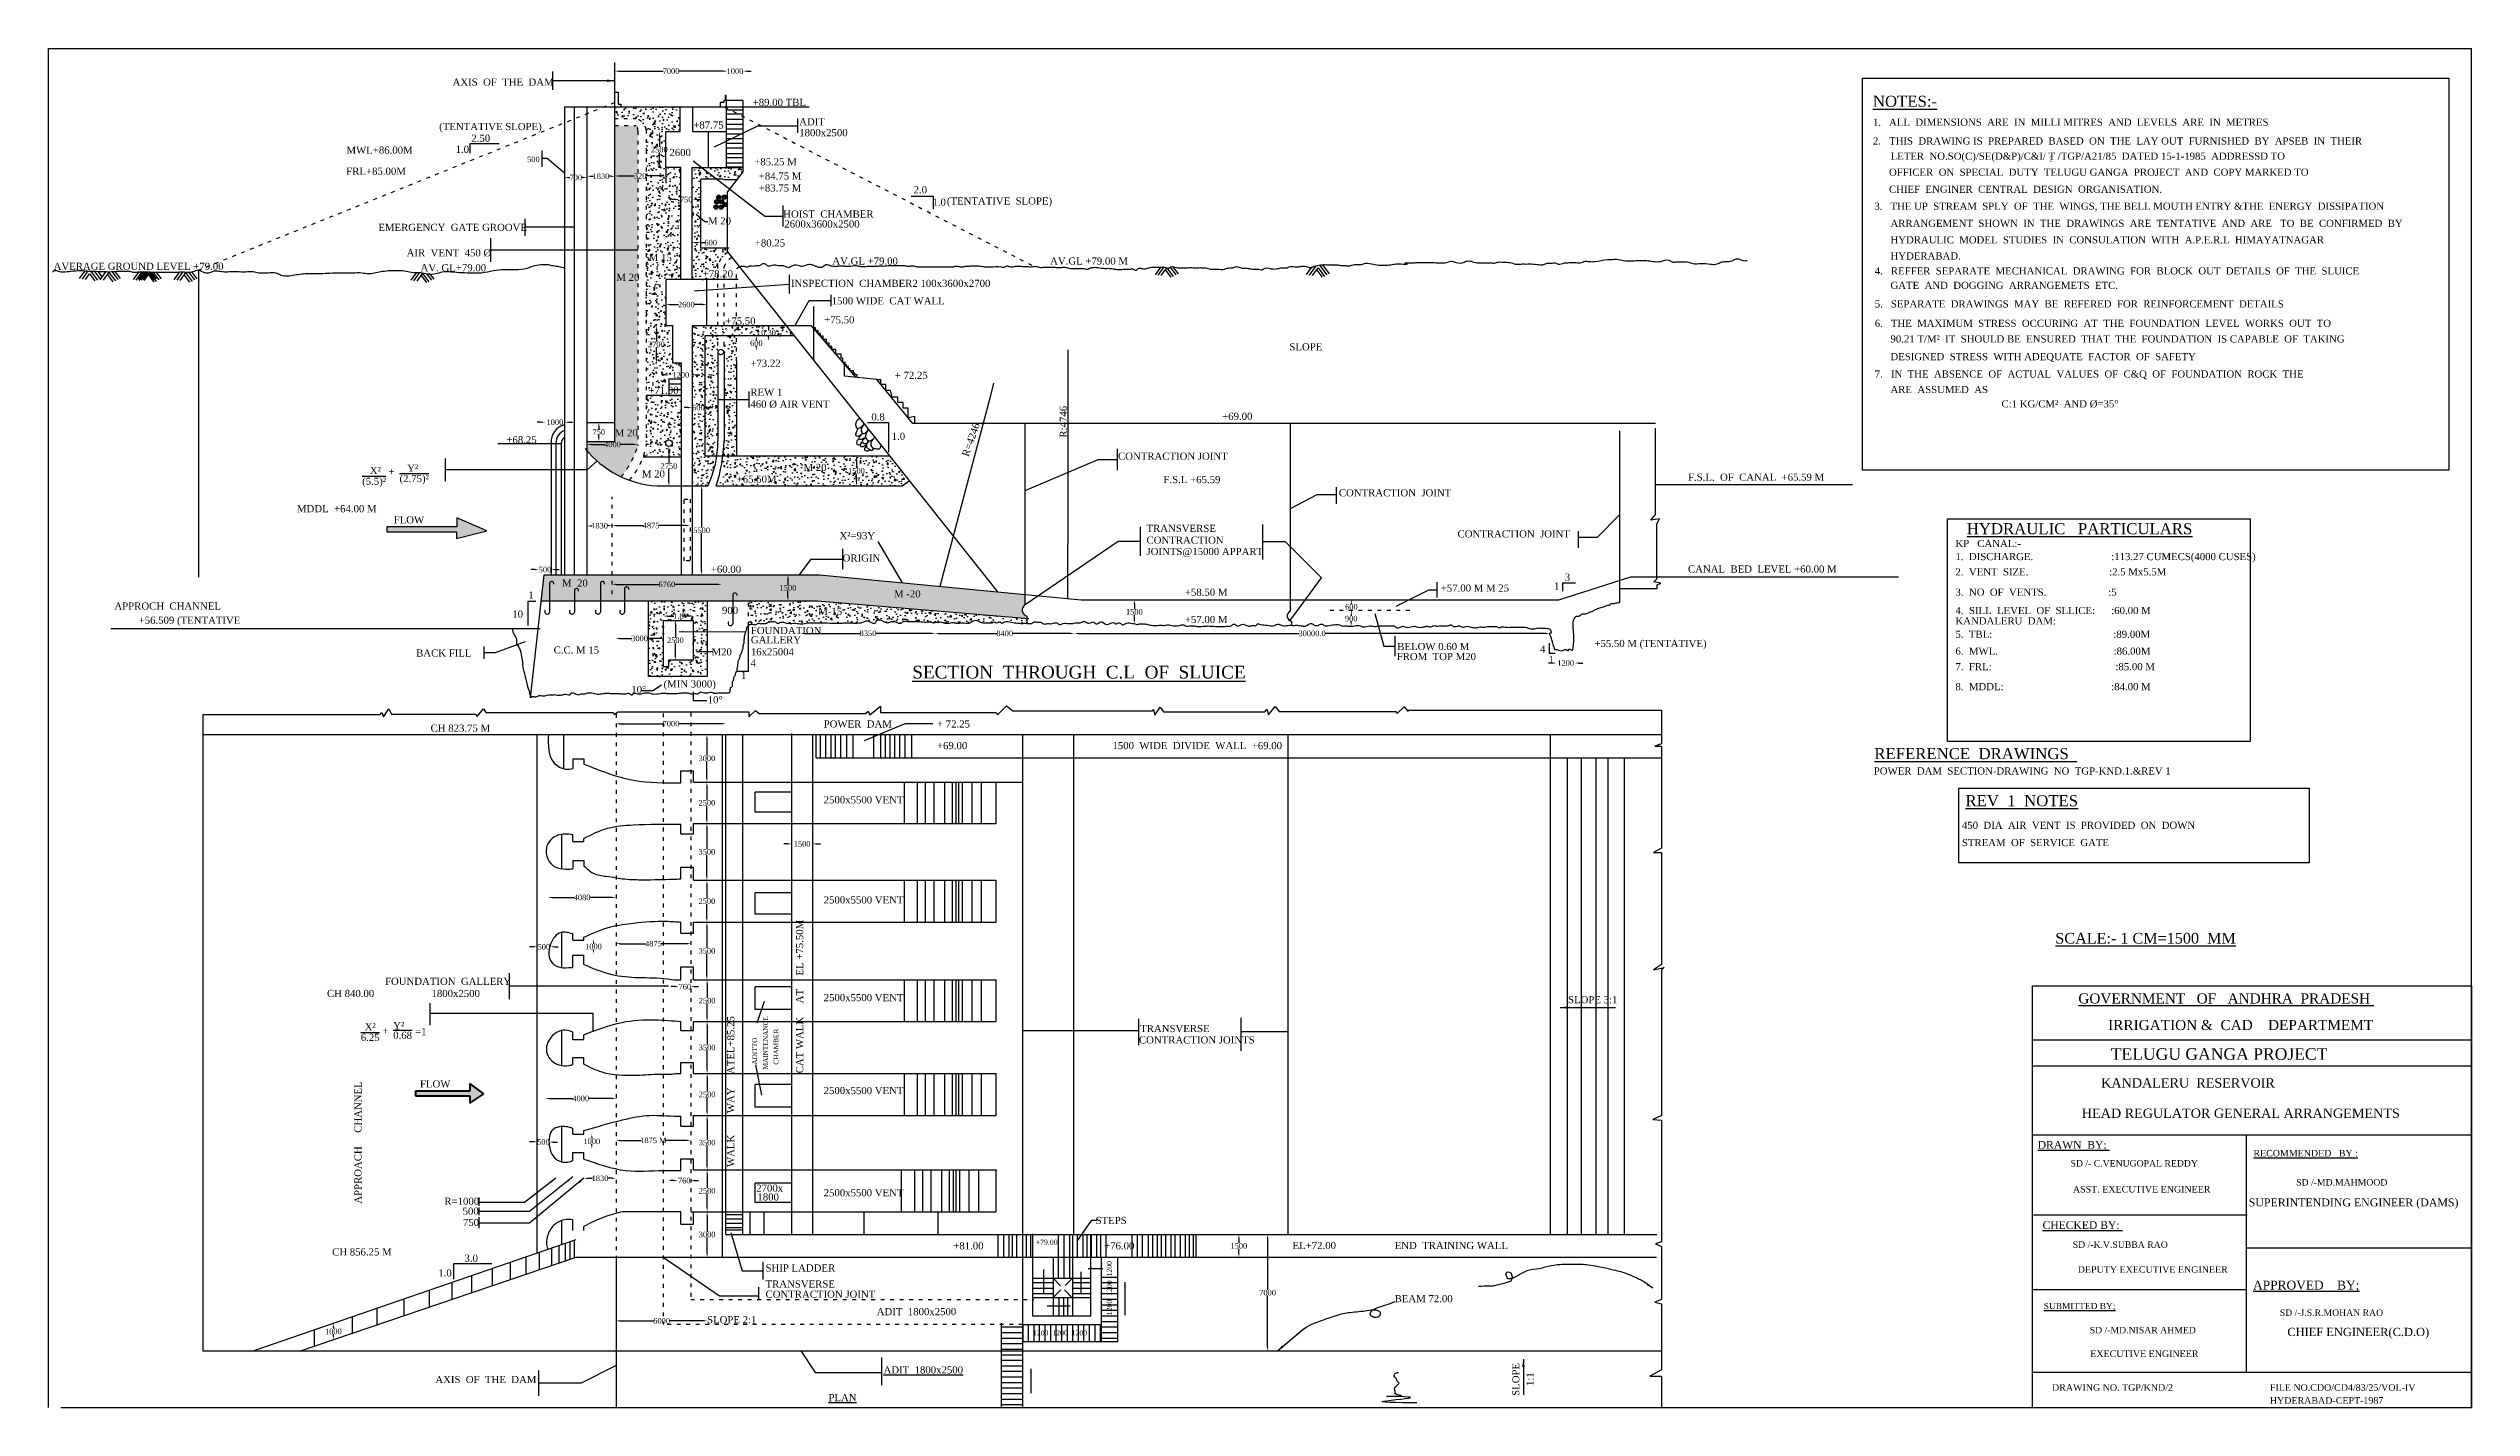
# Model space of a CAD drawing. Header units: millimetres. Extents: x -187 to 152807, y 3316 to 89069.
import ezdxf

# ---------------------------------------------------------------- set-up
doc = ezdxf.new("R2010")
doc.units = ezdxf.units.MM
doc.header["$MEASUREMENT"] = 0
doc.header["$PDMODE"] = 66
doc.header["$PDSIZE"] = 170
doc.linetypes.add('ACAD_ISO03W100', pattern=[30, 12, -18])
for name, color, linetype in [('DIM', 5, 'Continuous'), ('DOT LINE', 3, 'ACAD_ISO03W100'), ('DWG. LINE', 1, 'Continuous'), ('HATCH', 2, 'Continuous'), ('TEXT', 7, 'Continuous')]:
    doc.layers.add(name, color=color, linetype=linetype)
doc.layers.add('TITLE', color=7, linetype='Continuous', lineweight=30)
doc.styles.get("Standard").update_dxf_attribs({"font": 'times.ttf', "height": 350})
doc.dimstyles.get("Standard").update_dxf_attribs({"dimtxt": 350, "dimasz": 250, "dimexe": 0.18, "dimexo": 0.0625, "dimgap": 0.09, "dimtad": 0, "dimtih": 1, "dimtoh": 1, "dimdec": 1, "dimzin": 0, "dimdsep": 46, "dimtxsty": 'Standard', "dimcen": 0.09, "dimse1": 1, "dimse2": 1, "dimclrd": 5, "dimclre": 5, "dimclrt": 4, "dimadec": 0, "dimazin": 0, "dimtfac": 1, "dimtdec": 1, "dimtofl": 0, "dimtmove": 0, "dimatfit": 3, "dimfxl": 0, "dimtolj": 1, "dimtzin": 0, "dimarcsym": 0})
pattern_1 = [(0, (0, 0), (0, 350), [1680, -210, 35, -210])]
pattern_2 = [(50, (0, 0), (860.712, -75.3026), [90, -990]), (355, (0, 0), (-166.5016, 902.6306), [72, -792]), (100.4514, (71.7, -6.3), (694.211, 827.3275), [76.488, -841.3705]), (46.1842, (0, 240), (1280.689, -198.623), [135, -1485]), (96.6356, (106.7, 223.4), (1121.595, 1168.941), [114.732, -1262.056]), (351.1842, (0, 240), (1121.594, 1168.942), [108, -1188]), (21, (120, 180), (716.2885, -483.1427), [90, -990]), (326, (120, 180), (291.9784, 870.18), [72, -792]), (71.4514, (179.7, 139.7), (1008.267, 387.0366), [76.488, -841.3705]), (37.5, (0, 0), (14.5918, 399.4726), [0, -782.4, 0, -804, 0, -795]), (7.5, (0, 0), (315.6834, 473.294), [0, -458.4, 0, -764.4, 0, -303]), (327.5, (-267.6, 0), (640.5869, -27.0658), [0, -300, 0, -936, 0, -1242]), (317.5, (-387.6, 0), (699.8234, 120.126), [0, -390, 0, -621.6, 0, -882])]

msp = doc.modelspace()

# ---------------------------------------------------------------- texts
at = {"layer": 'DIM', "color": 4, "insert": (30432.2, 82071.1), "char_height": 350, "attachment_point": 5}
msp.add_mtext('\\A1;500', dxfattribs=at)
at = {"layer": 'TEXT'}
for s, height, p in [('AXIS  OF  THE  DAM ', 450, (25327.79, 86724.12)), ('+89.00 TBL', 450, (44277.05, 85443.11)), ('%%UNOTES:-', 700, (115009.85, 85388.47)), ('(TENTATIVE SLOPE)', 450, (24483.4, 83920.39)), ('+87.75', 450, (40530.63, 84019.2)), ('ADIT', 450, (47215.24, 84222.45)), ('1.   ALL  DIMENSIONS  ARE  IN  MILLI MITRES  AND  LEVELS  ARE  IN  METRES', 450, (115009.85, 84193.09)), ('MWL+86.00M', 450, (18630.47, 82434.09)), ('1.0', 450, (25519.83, 82484.02)), ('2.50', 450, (26513.7, 83180.65)), ('2600', 450, (39018.38, 82285.56)), ('1800x2500', 450, (47215.24, 83532.61)), ('2.   THIS  DRAWING IS  PREPARED  BASED  ON  THE  LAY OUT  FURNISHED  BY  APSEB  IN  THEIR', 450, (115009.85, 83008.43)), ('FRL+85.00M', 450, (18616.77, 81102.2)), ('+85.25 M', 450, (44372.66, 81693.04)), ('+84.75 M', 450, (44662.71, 80797.87)), ('OFFICER  ON  SPECIAL  DUTY  TELUGU GANGA  PROJECT  AND  COPY MARKED TO', 450, (116026.79, 81037.18)), ('LETER  NO.SO(C)/SE(D&P)/C&I/ T /TGP/A21/85  DATED 15-1-1985  ADDRESSD TO', 450, (116127.92, 82050.4)), ('2', 300, (126148.67, 81939.1)), ('+83.75 M', 450, (44662.71, 80043.49)), ('2.0', 450, (54437.69, 79930.38)), ('1.0', 450, (55629.06, 79145.08)), ('(TENTATIVE  SLOPE)', 450, (56538.1, 79223.61)), ('CHIEF  ENGINER  CENTRAL  DESIGN  ORGANISATION.', 450, (116026.79, 79961.43)), ('M 20', 450, (41455.32, 77964.82)), ('HOIST  CHAMBER', 450, (46206.87, 78397.57)), ('2600x3600x2500', 450, (46274.88, 77772.34)), ('3.   THE UP  STREAM  SPLY  OF  THE  WINGS, THE BELL MOUTH ENTRY &THE  ENERGY  DISSIPATION  ', 450, (115096.93, 78892.88)), ('ARRANGEMENT  SHOWN  IN  THE  DRAWINGS  ARE  TENTATIVE  AND  ARE   TO  BE  CONFIRMED  BY', 450, (116119.75, 77811.32)), ('EMERGENCY  GATE GROOVE', 450, (20641.72, 77557.85)), ('+80.25', 450, (44411.44, 76576.25)), ('HYDRAULIC  MODEL  STUDIES  IN  CONSULATION  WITH  A.P.E.R.L  HIMAYATNAGAR', 450, (116119.75, 76770.9)), ('AVERAGE GROUND LEVEL +79.00', 450, (139.48, 75101.16)), ('AIR  VENT  450 %%C', 450, (22428.41, 75953.84)), ('AV. GL+79.00', 450, (23306.03, 75009.4)), ('M 15', 450, (37716.14, 75656.72)), ('+78.20', 450, (41122.01, 74628.65)), ('AV.GL +79.00', 450, (49308.08, 75434.52)), ('AV.GL +79.00 M', 450, (63057.58, 75434.52)), ('4.   REFFER  SEPARATE  MECHANICAL  DRAWING  FOR  BLOCK  OUT  DETAILS  OF  THE  SLUICE', 450, (115125.38, 74809.28)), ('HYDERABAD.', 450, (116119.75, 75751.75)), ('M 20', 450, (35673.33, 74405.1)), ('INSPECTION  CHAMBER2 100x3600x2700', 450, (46694.42, 74026.07)), ('GATE  AND  DOGGING  ARRANGEMETS  ETC.', 450, (116119.75, 73899.68)), ('+75.50', 450, (42544.22, 71650.71)), ('+75.50', 450, (48788.3, 71723.79)), ('1500 WIDE  CAT WALL', 450, (49264.18, 72923.07)), ('6.   THE  MAXIMUM  STRESS  OCCURING  AT  THE  FOUNDATION  LEVEL  WORKS  OUT  TO  ', 450, (115125.38, 71503.11)), ('5.   SEPARATE  DRAWINGS  MAY  BE  REFERED  FOR  REINFORCEMENT  DETAILS', 450, (115125.38, 72727.39)), ('SLOPE', 450, (78165.94, 70024.03)), ('90.21 T/M²  IT  SHOULD BE  ENSURED  THAT  THE  FOUNDATION  IS CAPABLE  OF  TAKING', 450, (116119.75, 70519.72)), ('+73.22', 450, (44132.48, 68984.45)), ('DESIGNED  STRESS  WITH ADEQUATE  FACTOR  OF  SAFETY', 450, (116119.75, 69400.43)), ('+71.00', 450, (37687.91, 67277.45)), ('REW 1', 450, (44132.48, 67160.16)), ('+ 72.25', 450, (53245.61, 68222.76)), ('7.   IN  THE  ABSENCE  OF  ACTUAL  VALUES  OF  C&Q  OF  FOUNDATION  ROCK  THE', 450, (115125.38, 68305.43)), ('ARE  ASSUMED  AS', 450, (116119.75, 67326.75)), ('460 %%C AIR VENT', 450, (44132.48, 66405.85)), ('0.8', 450, (51770.97, 65599)), ('+69.00', 450, (73919.93, 65636.88)), ('C:1 KG/CM²  AND %%C=35%%D', 450, (123129.31, 66423.14)), ('+68.25', 450, (28726.79, 64157.33)), ('M 20', 450, (35567, 64593.27)), ('1.0', 450, (53054.16, 64372.48)), ('Y²', 450, (22459.81, 62365.81)), ('M 20', 450, (47490.19, 62410.29)), ('CONTRACTION JOINT', 450, (67344.71, 63121.59)), ('%%O(5.5)²', 450, (19618.79, 61535.63)), ('X²', 450, (20106.92, 62218.37)), ('+', 450, (21284.83, 62135.74)), ('%%O(2.75)²', 450, (21982.24, 61709.85)), ('M 20', 450, (37283.04, 61998.47)), ('+65.50M', 450, (43268.63, 61670.39)), ('F.S.L +65.59', 450, (70217.36, 61643.83)), ('CONTRACTION  JOINT', 450, (81288.47, 60810.88)), ('F.S.L.  OF  CANAL  +65.59 M', 450, (103334.01, 61794.85)), ('MDDL  +64.00 M', 450, (15504, 59806.1)), ('FLOW', 450, (21609.07, 59105.8)), ('X²=93Y', 450, (49759.46, 58104.09)), ('TRANSVERSE', 450, (69142.74, 58565.49)), ('CONTRACTION', 450, (69142.74, 57821.62)), ('CONTRACTION  JOINT', 450, (88781.91, 58217.51)), ('%%UHYDRAULIC   PARTICULARS', 700, (120933.03, 58418.01)), ('ORIGIN', 450, (49955.71, 56695.63)), ('JOINTS@15000 APPART', 450, (69142.74, 57105.73)), ('KP   CANAL:-', 450, (120221.31, 57612.41)), ('1.  DISCHARGE.                             :113.27 CUMECS(4000 CUSES)', 450, (120221.31, 56784.14)), ('M  20', 450, (32243.13, 55113.43)), ('+60.00', 450, (41634.93, 55985.35)), ('+57.00 M M 25', 450, (87724.81, 54796.21)), ('1', 450, (94868.32, 54926.54)), ('3', 450, (95553.45, 55485.82)), ('CANAL  BED  LEVEL +60.00 M', 450, (103334.01, 55998.59)), ('2.  VENT  SIZE.                              :2.5 Mx5.5M', 450, (120221.31, 55821.3)), ('APPROCH  CHANNEL', 450, (3978.66, 53663.08)), ('10', 450, (29098.08, 53159.96)), ('1', 450, (30108.12, 54352.79)), ('900', 450, (42340.27, 53390.2)), ('M-15', 450, (48416.33, 53329.7)), ('M -20', 450, (53202.63, 54431.83)), ('+58.50 M', 450, (71566.86, 54536.44)), ('4.  SILL  LEVEL  OF  SLLICE:      :60.00 M', 450, (120221.31, 53382.38)), ('3.  NO  OF  VENTS.                       :5', 450, (120221.31, 54539.74)), ('+56.509 (TENTATIVE', 450, (5507.19, 52768.11)), ('FOUNDATION', 450, (44163.48, 52120.54)), ('+57.00 M', 450, (71566.86, 52814.72)), ('KANDALERU  DAM:', 450, (120221.31, 52725.28)), ('5.  TBL:                                             :89.00M', 450, (120221.31, 51882.88)), ('BACK FILL', 450, (23027.08, 50698.82)), ('C.C. M 15', 450, (31709.94, 50888.03)), ('M20', 450, (41680.25, 50776.12)), ('4', 450, (44140.73, 50065.43)), ('GALLERY', 450, (44163.48, 51535.25)), ('16x25004', 450, (44163.48, 50776.12)), ('FROM  TOP M20', 450, (84943.84, 50477.11)), ('BELOW 0.60 M', 450, (84977.35, 51113.25)), ('4', 450, (93996.48, 50944.56)), ('1', 450, (94524.62, 50289.74)), ('+55.50 M (TENTATIVE)', 450, (97422.91, 51302.47)), ('6.  MWL.                                           :86.00M', 450, (120221.31, 50818.91)), ('(MIN 3000)', 450, (38649.89, 48748.76)), ('1', 450, (43541.3, 49289.94)), ('8.  MDDL:                                        :84.00 M', 450, (120221.31, 48577.55)), ('7.  FRL:                                              :85.00 M', 450, (120221.31, 49840.29)), ('10%%D', 450, (36611.97, 48394.88)), ('10%%D', 450, (41435.59, 47746.63)), ('CH 823.75 M', 450, (23941.75, 45960.05)), ('POWER  DAM', 450, (48759.82, 46224.07)), ('+ 72.25', 450, (55914.64, 46224.07)), ('+69.00', 450, (55914.64, 44858.06)), ('1500  WIDE  DIVIDE  WALL  +69.00', 450, (66993.81, 44858.06)), ('%%UREFERENCE  DRAWINGS  ', 700, (115099.68, 44226.92)), ('POWER  DAM  SECTION-DRAWING  NO  TGP-KND.1.&REV 1', 450, (115066.25, 43258.03)), ('2500x5500 VENT', 450, (48759.82, 41435.16)), ('%%UREV  1  NOTES', 700, (120855.14, 41256.15)), ('450  DIA  AIR  VENT  IS  PROVIDED  ON  DOWN', 450, (120629.56, 39828.94)), ('STREAM  OF  SERVICE  GATE', 450, (120629.56, 38737.86)), ('2500x5500 VENT', 450, (48759.82, 35121.42)), ('%%USCALE:- 1 CM=1500  MM', 675, (126528.01, 32588.41)), ('CH 840.00', 450, (17399.62, 29219.36)), ('FOUNDATION  GALLERY', 450, (21060.51, 29983.94)), ('1800x2500', 450, (23998.57, 29219.36)), ('2500x5500 VENT', 450, (48759.82, 28955.76)), ('SLOPE 3:1', 450, (95759.33, 28827.1)), ('X²', 450, (19779.89, 27111.54)), ('Y²', 450, (21579.6, 27188.89)), ('%%O6.25', 450, (19533.73, 26447.07)), ('+', 450, (20907.44, 26859.31)), ('%%O0.68', 450, (21579.6, 26579.8)), (' =1', 450, (22790.88, 26805.34)), ('CONTRACTION JOINTS', 450, (68666.04, 26287.43)), ('TRANSVERSE', 450, (68746.68, 27004.12)), ('FLOW', 450, (23268.27, 23516.29)), ('2500x5500 VENT', 450, (48759.82, 23090.73)), ('2700x', 450, (44501.47, 16933.26)), ('1800', 450, (44576.22, 16380.5)), ('2500x5500 VENT', 450, (48759.82, 16642.94)), ('R=1000', 450, (24811.11, 16106.74)), ('500', 450, (25961.41, 15482.24)), ('STEPS', 450, (65928.13, 14895.87)), ('750', 450, (25981.13, 14771.02)), ('+79.00', 320, (62153.28, 13589.73)), ('EL+72.00', 450, (78365.69, 13316.42)), ('END  TRAINING WALL', 450, (84811.52, 13316.42)), ('CH 856.25 M', 450, (17723.49, 12909.41)), ('3.0', 450, (26081.76, 12510.57)), ('SHIP LADDER', 450, (45089.22, 11897.02)), ('+81.00', 450, (56944.57, 13293.86)), ('+76.00', 450, (66465.5, 13293.86)), ('1.0', 450, (24428.09, 11583.35)), ('TRANSVERSE', 450, (45089.22, 10885.9)), ('CONTRACTION JOINT', 450, (45089.22, 10239.07)), ('ADIT  1800x2500', 450, (52109.27, 9140.9)), ('BEAM 72.00', 450, (84811.52, 9960.78)), ('SLOPE 2:1', 450, (41397.68, 8630.6)), ('1200  1200  1200', 320, (61975.25, 7865.58)), ('        AXIS  OF  THE  DAM', 450, (22879.78, 4860.24))]:
    msp.add_text(s, height=height, dxfattribs=at).set_placement(p)
for s, height, rotation, p in [('R:4746', 450, 90, (64112.36, 64516.9)), ('R=4246', 450, 70.2788873, (57893.86, 63277.56)), ('CAT WALK     AT     EL +75.50M', 450, 90, (47466.24, 24402.06)), ('WALK        WAY     ATEL+85.25', 450, 90, (43115.65, 18488.77)), ('MAINTENANCE', 300, 90, (45238.07, 24647.74)), ('ADITTO', 300, 90, (44547.57, 24950.13)), ('CHAMBER', 300, 90, (45905.18, 24950.13)), ('APPROACH     CHANNEL', 450, 90, (19579.24, 16173.75)), ('1200  1200  1200', 320, 90, (66957.28, 9139.29)), ('SLOPE', 450, 90, (92682.53, 4052.76)), ('1:1', 450, 90, (93584.03, 4670.23))]:
    msp.add_text(s, height=height, rotation=rotation, dxfattribs=at).set_placement(p)
at = {"layer": 'TITLE'}
for s, height, p in [('%%USECTION  THROUGH  C.L  OF  SLUICE', 800, (54355.12, 49316.82)), ('%%UADIT  1800x2500', 450, (52539.14, 5464.17)), ('%%UPLAN', 450, (49060.22, 3715.4))]:
    msp.add_text(s, height=height, dxfattribs=at).set_placement(p)
at = {"layer": 'TITLE', "lineweight": 30}
for s, height, p in [('%%UGOVERNMENT   OF   ANDHRA  PRADESH ', 638.1912, (127979.99, 28807.03)), ('IRRIGATION &  CAD    DEPARTMEMT ', 638.1912, (129863.22, 27133.34)), ('TELUGU GANGA PROJECT', 734.1464, (130029.25, 25254.59)), ('KANDALERU  RESERVOIR ', 591.5025, (129419.88, 23502.25)), ('HEAD REGULATOR GENERAL ARRANGEMENTS', 591.5025, (128202.43, 21588.88)), ('%%UDRAWN  BY; ', 484.7668, (125414.69, 19647.68)), ('SD /- C.VENUGOPAL REDDY', 406.0913, (127487.48, 18518.35)), ('%%URECOMMENDED   BY :', 416.0163, (139033.74, 19158.2)), ('ASST. EXECUTIVE ENGINEER', 416.597, (127637.35, 16881.3)), ('SD /-MD.MAHMOOD', 406.0913, (141733.49, 17321.91)), ('SUPERINTENDING ENGINEER (DAMS)', 496.3709, (138738.27, 16010.49)), ('%%UCHECKED BY: ', 484.7668, (125720.15, 14582.79)), ('SD /-K.V.SUBBA RAO', 406.0913, (127627.43, 13390.53)), ('DEPUTY EXECUTIVE ENGINEER', 416.597, (127942.81, 11816.41)), ('%%UAPPROVED    BY;', 559.3464, (139011.51, 10760.19)), ('%%USUBMITTED BY;', 391.5447, (125799.75, 9523.95)), ('SD /-J.S.R.MOHAN RAO', 406.0913, (140698.04, 9096.96)), ('SD /-MD.NISAR AHMED', 406.0913, (128700, 7997.14)), ('CHIEF ENGINEER(C.D.O)', 519.356, (141177.71, 7824.44)), ('EXECUTIVE ENGINEER', 416.597, (128732.96, 6504.06)), ('DRAWING NO. TGP/KND/2', 416.597, (126319.99, 4369.79)), ('FILE NO.CDO/CD4/83/25/VOL-IV', 416.597, (140072.79, 4369.79)), ('HYDERABAD-CEPT-1987', 416.597, (140072.79, 3554.72))]:
    msp.add_text(s, height=height, dxfattribs=at).set_placement(p)

# ---------------------------------------------------------------- blocks, each defined once
blk = doc.blocks.new('*D2')
at = {"layer": 'Defpoints', "color": 0}
for p in [(64596, 52159), (94596, 52159), (94596, 52159)]:
    blk.add_point(p, dxfattribs=at)
at = {"layer": 'DIM', "color": 5, "lineweight": -2}
for p, q in [((64846, 52159), (78776, 52159)), ((94346, 52159), (80416, 52159))]:
    blk.add_line(p, q, dxfattribs=at)
at = {"layer": 'DIM', "color": 5}
for points in [[(64846, 52201), (64846, 52118), (64596, 52159)], [(94346, 52201), (94346, 52118), (94596, 52159)]]:
    blk.add_solid(points, dxfattribs=at)
at = {"layer": 'DIM', "color": 4, "insert": (79596, 52159), "char_height": 350, "attachment_point": 5}
blk.add_mtext('\\A1;30000.0', dxfattribs=at)
blk = doc.blocks.new('*D3')
at = {"layer": 'Defpoints', "color": 0}
for p in [(30677, 20081), (31452, 20068), (31452, 20068)]:
    blk.add_point(p, dxfattribs=at)
at = {"layer": 'DIM', "color": 5, "lineweight": -2}
for p, q in [((30427, 20085), (30177, 20089)), ((31702, 20064), (31952, 20060))]:
    blk.add_line(p, q, dxfattribs=at)
at = {"layer": 'DIM', "color": 5}
for points in [[(30428, 20126), (30427, 20043), (30677, 20081)], [(31703, 20106), (31702, 20022), (31452, 20068)]]:
    blk.add_solid(points, dxfattribs=at)
at = {"layer": 'DIM', "color": 4, "insert": (31065, 20074), "char_height": 350, "attachment_point": 5}
blk.add_mtext('\\A1;500', dxfattribs=at)
blk = doc.blocks.new('*D4')
at = {"layer": 'Defpoints', "color": 0}
for p in [(31191, 22814), (35650, 22814), (35650, 22814)]:
    blk.add_point(p, dxfattribs=at)
at = {"layer": 'DIM', "color": 5, "lineweight": -2}
for p, q in [((31441, 22814), (32917, 22814)), ((35400, 22814), (33924, 22814))]:
    blk.add_line(p, q, dxfattribs=at)
at = {"layer": 'DIM', "color": 5}
for points in [[(31441, 22855), (31441, 22772), (31191, 22814)], [(35400, 22855), (35400, 22772), (35650, 22814)]]:
    blk.add_solid(points, dxfattribs=at)
at = {"layer": 'DIM', "color": 4, "insert": (33420, 22814), "char_height": 350, "attachment_point": 5}
blk.add_mtext('\\A1;4000', dxfattribs=at)
blk = doc.blocks.new('*D5')
at = {"layer": 'Defpoints', "color": 0}
for p in [(34136, 20574), (34122, 19643), (34136, 19643)]:
    blk.add_point(p, dxfattribs=at)
at = {"layer": 'DIM', "color": 5, "lineweight": -2}
for p, q in [((34122, 20324), (34122, 20287)), ((34122, 19893), (34122, 19930))]:
    blk.add_line(p, q, dxfattribs=at)
at = {"layer": 'DIM', "color": 5}
for points in [[(34080, 20324), (34163, 20324), (34122, 20574)], [(34080, 19893), (34163, 19893), (34122, 19643)]]:
    blk.add_solid(points, dxfattribs=at)
at = {"layer": 'DIM', "color": 4, "insert": (34122, 20109), "char_height": 350, "attachment_point": 5}
blk.add_mtext('\\A1;1000', dxfattribs=at)
blk = doc.blocks.new('*D6')
at = {"layer": 'Defpoints', "color": 0}
for p in [(35650, 20171), (40367, 20171), (40367, 20171)]:
    blk.add_point(p, dxfattribs=at)
at = {"layer": 'DIM', "color": 5, "lineweight": -2}
for p, q in [((35900, 20171), (37233, 20171)), ((40117, 20171), (38784, 20171))]:
    blk.add_line(p, q, dxfattribs=at)
at = {"layer": 'DIM', "color": 5}
for points in [[(35900, 20213), (35900, 20129), (35650, 20171)], [(40117, 20213), (40117, 20129), (40367, 20171)]]:
    blk.add_solid(points, dxfattribs=at)
at = {"layer": 'DIM', "color": 4, "insert": (38008, 20171), "char_height": 350, "attachment_point": 5}
blk.add_mtext('\\A1;1875 M', dxfattribs=at)
blk = doc.blocks.new('*D7')
at = {"layer": 'Defpoints', "color": 0}
for p in [(39539, 17633), (40367, 17633), (40367, 17633)]:
    blk.add_point(p, dxfattribs=at)
at = {"layer": 'DIM', "color": 5, "lineweight": -2}
for p, q in [((39289, 17633), (39039, 17633)), ((40617, 17633), (40867, 17633))]:
    blk.add_line(p, q, dxfattribs=at)
at = {"layer": 'DIM', "color": 5}
for points in [[(39289, 17674), (39289, 17591), (39539, 17633)], [(40617, 17674), (40617, 17591), (40367, 17633)]]:
    blk.add_solid(points, dxfattribs=at)
at = {"layer": 'DIM', "color": 4, "insert": (39953, 17633), "char_height": 350, "attachment_point": 5}
blk.add_mtext('\\A1;760', dxfattribs=at)
blk = doc.blocks.new('*D8')
at = {"layer": 'Defpoints', "color": 0}
for p in [(39621, 29871), (40367, 29871), (40367, 29871)]:
    blk.add_point(p, dxfattribs=at)
at = {"layer": 'DIM', "color": 5, "lineweight": -2}
for p, q in [((39371, 29871), (39121, 29871)), ((40617, 29871), (40867, 29871))]:
    blk.add_line(p, q, dxfattribs=at)
at = {"layer": 'DIM', "color": 5}
for points in [[(39371, 29913), (39371, 29829), (39621, 29871)], [(40617, 29913), (40617, 29829), (40367, 29871)]]:
    blk.add_solid(points, dxfattribs=at)
at = {"layer": 'DIM', "color": 4, "insert": (39994, 29871), "char_height": 350, "attachment_point": 5}
blk.add_mtext('\\A1;760', dxfattribs=at)
blk = doc.blocks.new('*D9')
at = {"layer": 'Defpoints', "color": 0}
for p in [(34225, 32868), (34225, 31938), (34225, 31938)]:
    blk.add_point(p, dxfattribs=at)
at = {"layer": 'DIM', "color": 5, "lineweight": -2}
for p, q in [((34225, 32618), (34225, 32581)), ((34225, 32188), (34225, 32225))]:
    blk.add_line(p, q, dxfattribs=at)
at = {"layer": 'DIM', "color": 5}
for points in [[(34183, 32618), (34267, 32618), (34225, 32868)], [(34183, 32188), (34267, 32188), (34225, 31938)]]:
    blk.add_solid(points, dxfattribs=at)
at = {"layer": 'DIM', "color": 4, "insert": (34225, 32403), "char_height": 350, "attachment_point": 5}
blk.add_mtext('\\A1;1000', dxfattribs=at)
blk = doc.blocks.new('*D10')
at = {"layer": 'Defpoints', "color": 0}
for p in [(30677, 32389), (31505, 32389), (31505, 32389)]:
    blk.add_point(p, dxfattribs=at)
at = {"layer": 'DIM', "color": 5, "lineweight": -2}
for p, q in [((30427, 32389), (30177, 32389)), ((31755, 32389), (32005, 32389))]:
    blk.add_line(p, q, dxfattribs=at)
at = {"layer": 'DIM', "color": 5}
for points in [[(30427, 32431), (30427, 32347), (30677, 32389)], [(31755, 32430), (31755, 32347), (31505, 32389)]]:
    blk.add_solid(points, dxfattribs=at)
at = {"layer": 'DIM', "color": 4, "insert": (31091, 32389), "char_height": 350, "attachment_point": 5}
blk.add_mtext('\\A1;500', dxfattribs=at)
blk = doc.blocks.new('*D11')
at = {"layer": 'Defpoints', "color": 0}
for p in [(35650, 32583), (40367, 32583), (40367, 32583)]:
    blk.add_point(p, dxfattribs=at)
at = {"layer": 'DIM', "color": 5, "lineweight": -2}
for p, q in [((35900, 32583), (37512, 32583)), ((40117, 32583), (38504, 32583))]:
    blk.add_line(p, q, dxfattribs=at)
at = {"layer": 'DIM', "color": 5}
for points in [[(35900, 32625), (35900, 32541), (35650, 32583)], [(40117, 32625), (40117, 32541), (40367, 32583)]]:
    blk.add_solid(points, dxfattribs=at)
at = {"layer": 'DIM', "color": 4, "insert": (38008, 32583), "char_height": 350, "attachment_point": 5}
blk.add_mtext('\\A1;4875', dxfattribs=at)
blk = doc.blocks.new('*D12')
at = {"layer": 'Defpoints', "color": 0}
for p in [(31358, 35489), (35650, 35501), (35650, 35489)]:
    blk.add_point(p, dxfattribs=at)
at = {"layer": 'DIM', "color": 5, "lineweight": -2}
for p, q in [((31608, 35501), (33000, 35501)), ((35400, 35501), (34008, 35501))]:
    blk.add_line(p, q, dxfattribs=at)
at = {"layer": 'DIM', "color": 5}
for points in [[(31608, 35543), (31608, 35460), (31358, 35501)], [(35400, 35543), (35400, 35460), (35650, 35501)]]:
    blk.add_solid(points, dxfattribs=at)
at = {"layer": 'DIM', "color": 4, "insert": (33504, 35501), "char_height": 350, "attachment_point": 5}
blk.add_mtext('\\A1;4080', dxfattribs=at)
blk = doc.blocks.new('*D13')
at = {"layer": 'Defpoints', "color": 0}
for p in [(35650, 8786), (41412, 8789), (41412, 8786)]:
    blk.add_point(p, dxfattribs=at)
at = {"layer": 'DIM', "color": 5, "lineweight": -2}
for p, q in [((35900, 8782), (38035, 8784)), ((41162, 8786), (39028, 8784))]:
    blk.add_line(p, q, dxfattribs=at)
at = {"layer": 'DIM', "color": 5}
for points in [[(35900, 8824), (35900, 8741), (35650, 8782)], [(41162, 8827), (41162, 8744), (41412, 8786)]]:
    blk.add_solid(points, dxfattribs=at)
at = {"layer": 'DIM', "color": 4, "insert": (38531, 8784), "char_height": 350, "attachment_point": 5}
blk.add_mtext('\\A1;6000', dxfattribs=at)
blk = doc.blocks.new('*D14')
at = {"layer": 'Defpoints', "color": 0}
for p in [(41400, 15669), (41412, 15669), (41412, 12795)]:
    blk.add_point(p, dxfattribs=at)
at = {"layer": 'DIM', "color": 5, "lineweight": -2}
for p, q in [((41400, 15419), (41400, 14410)), ((41400, 13045), (41400, 14054))]:
    blk.add_line(p, q, dxfattribs=at)
at = {"layer": 'DIM', "color": 5}
for points in [[(41358, 15419), (41442, 15419), (41400, 15669)], [(41358, 13045), (41442, 13045), (41400, 12795)]]:
    blk.add_solid(points, dxfattribs=at)
at = {"layer": 'DIM', "color": 4, "insert": (41400, 14232), "char_height": 350, "attachment_point": 5}
blk.add_mtext('\\A1;3000', dxfattribs=at)
blk = doc.blocks.new('*D15')
at = {"layer": 'Defpoints', "color": 0}
for p in [(41400, 18313), (41400, 18313), (41400, 15669)]:
    blk.add_point(p, dxfattribs=at)
at = {"layer": 'DIM', "color": 5, "lineweight": -2}
for p, q in [((41400, 18063), (41400, 17169)), ((41400, 15919), (41400, 16813))]:
    blk.add_line(p, q, dxfattribs=at)
at = {"layer": 'DIM', "color": 5}
for points in [[(41358, 18063), (41442, 18063), (41400, 18313)], [(41358, 15919), (41442, 15919), (41400, 15669)]]:
    blk.add_solid(points, dxfattribs=at)
at = {"layer": 'DIM', "color": 4, "insert": (41400, 16991), "char_height": 350, "attachment_point": 5}
blk.add_mtext('\\A1;2500', dxfattribs=at)
blk = doc.blocks.new('*D16')
at = {"layer": 'Defpoints', "color": 0}
for p in [(41400, 21741), (41400, 21741), (41400, 18313)]:
    blk.add_point(p, dxfattribs=at)
at = {"layer": 'DIM', "color": 5, "lineweight": -2}
for p, q in [((41400, 21491), (41400, 20205)), ((41400, 18563), (41400, 19849))]:
    blk.add_line(p, q, dxfattribs=at)
at = {"layer": 'DIM', "color": 5}
for points in [[(41358, 21491), (41442, 21491), (41400, 21741)], [(41358, 18563), (41442, 18563), (41400, 18313)]]:
    blk.add_solid(points, dxfattribs=at)
at = {"layer": 'DIM', "color": 4, "insert": (41400, 20027), "char_height": 350, "attachment_point": 5}
blk.add_mtext('\\A1;3500', dxfattribs=at)
blk = doc.blocks.new('*D17')
at = {"layer": 'Defpoints', "color": 0}
for p in [(41400, 24397), (41400, 24397), (41400, 21741)]:
    blk.add_point(p, dxfattribs=at)
at = {"layer": 'DIM', "color": 5, "lineweight": -2}
for p, q in [((41400, 24147), (41400, 23248)), ((41400, 21991), (41400, 22891))]:
    blk.add_line(p, q, dxfattribs=at)
at = {"layer": 'DIM', "color": 5}
for points in [[(41358, 24147), (41442, 24147), (41400, 24397)], [(41358, 21991), (41442, 21991), (41400, 21741)]]:
    blk.add_solid(points, dxfattribs=at)
at = {"layer": 'DIM', "color": 4, "insert": (41400, 23069), "char_height": 350, "attachment_point": 5}
blk.add_mtext('\\A1;2500', dxfattribs=at)
blk = doc.blocks.new('*D18')
at = {"layer": 'Defpoints', "color": 0}
for p in [(41400, 27671), (41400, 27671), (41400, 24397)]:
    blk.add_point(p, dxfattribs=at)
at = {"layer": 'DIM', "color": 5, "lineweight": -2}
for p, q in [((41400, 27421), (41400, 26212)), ((41400, 24647), (41400, 25856))]:
    blk.add_line(p, q, dxfattribs=at)
at = {"layer": 'DIM', "color": 5}
for points in [[(41358, 27421), (41442, 27421), (41400, 27671)], [(41358, 24647), (41442, 24647), (41400, 24397)]]:
    blk.add_solid(points, dxfattribs=at)
at = {"layer": 'DIM', "color": 4, "insert": (41400, 26034), "char_height": 350, "attachment_point": 5}
blk.add_mtext('\\A1;3500', dxfattribs=at)
blk = doc.blocks.new('*D19')
at = {"layer": 'Defpoints', "color": 0}
for p in [(41400, 30303), (41400, 30303), (41400, 27671)]:
    blk.add_point(p, dxfattribs=at)
at = {"layer": 'DIM', "color": 5, "lineweight": -2}
for p, q in [((41400, 30053), (41400, 29165)), ((41400, 27921), (41400, 28809))]:
    blk.add_line(p, q, dxfattribs=at)
at = {"layer": 'DIM', "color": 5}
for points in [[(41358, 30053), (41442, 30053), (41400, 30303)], [(41358, 27921), (41442, 27921), (41400, 27671)]]:
    blk.add_solid(points, dxfattribs=at)
at = {"layer": 'DIM', "color": 4, "insert": (41400, 28987), "char_height": 350, "attachment_point": 5}
blk.add_mtext('\\A1;2500', dxfattribs=at)
blk = doc.blocks.new('*D20')
at = {"layer": 'Defpoints', "color": 0}
for p in [(41387, 33939), (41400, 33939), (41400, 30303)]:
    blk.add_point(p, dxfattribs=at)
at = {"layer": 'DIM', "color": 5, "lineweight": -2}
for p, q in [((41387, 33689), (41387, 32299)), ((41387, 30553), (41387, 31943))]:
    blk.add_line(p, q, dxfattribs=at)
at = {"layer": 'DIM', "color": 5}
for points in [[(41346, 33689), (41429, 33689), (41387, 33939)], [(41346, 30553), (41429, 30553), (41387, 30303)]]:
    blk.add_solid(points, dxfattribs=at)
at = {"layer": 'DIM', "color": 4, "insert": (41387, 32121), "char_height": 350, "attachment_point": 5}
blk.add_mtext('\\A1;3500', dxfattribs=at)
blk = doc.blocks.new('*D21')
at = {"layer": 'Defpoints', "color": 0}
for p in [(41387, 36586), (41387, 36586), (41387, 33939)]:
    blk.add_point(p, dxfattribs=at)
at = {"layer": 'DIM', "color": 5, "lineweight": -2}
for p, q in [((41387, 36336), (41387, 35441)), ((41387, 34189), (41387, 35084))]:
    blk.add_line(p, q, dxfattribs=at)
at = {"layer": 'DIM', "color": 5}
for points in [[(41346, 36336), (41429, 36336), (41387, 36586)], [(41346, 34189), (41429, 34189), (41387, 33939)]]:
    blk.add_solid(points, dxfattribs=at)
at = {"layer": 'DIM', "color": 4, "insert": (41387, 35262), "char_height": 350, "attachment_point": 5}
blk.add_mtext('\\A1;2500', dxfattribs=at)
blk = doc.blocks.new('*D22')
at = {"layer": 'Defpoints', "color": 0}
for p in [(41387, 40169), (41387, 40169), (41387, 36586)]:
    blk.add_point(p, dxfattribs=at)
at = {"layer": 'DIM', "color": 5, "lineweight": -2}
for p, q in [((41387, 39919), (41387, 38556)), ((41387, 36836), (41387, 38200))]:
    blk.add_line(p, q, dxfattribs=at)
at = {"layer": 'DIM', "color": 5}
for points in [[(41346, 39919), (41429, 39919), (41387, 40169)], [(41346, 36836), (41429, 36836), (41387, 36586)]]:
    blk.add_solid(points, dxfattribs=at)
at = {"layer": 'DIM', "color": 4, "insert": (41387, 38378), "char_height": 350, "attachment_point": 5}
blk.add_mtext('\\A1;3500', dxfattribs=at)
blk = doc.blocks.new('*D23')
at = {"layer": 'Defpoints', "color": 0}
for p in [(41387, 42769), (41387, 42769), (41387, 40169)]:
    blk.add_point(p, dxfattribs=at)
at = {"layer": 'DIM', "color": 5, "lineweight": -2}
for p, q in [((41387, 42519), (41387, 41647)), ((41387, 40419), (41387, 41291))]:
    blk.add_line(p, q, dxfattribs=at)
at = {"layer": 'DIM', "color": 5}
for points in [[(41346, 42519), (41429, 42519), (41387, 42769)], [(41346, 40419), (41429, 40419), (41387, 40169)]]:
    blk.add_solid(points, dxfattribs=at)
at = {"layer": 'DIM', "color": 4, "insert": (41387, 41469), "char_height": 350, "attachment_point": 5}
blk.add_mtext('\\A1;2500', dxfattribs=at)
blk = doc.blocks.new('*D24')
at = {"layer": 'Defpoints', "color": 0}
for p in [(41387, 45781), (41387, 45781), (41387, 42769)]:
    blk.add_point(p, dxfattribs=at)
at = {"layer": 'DIM', "color": 5, "lineweight": -2}
for p, q in [((41387, 45531), (41387, 44453)), ((41387, 43019), (41387, 44097))]:
    blk.add_line(p, q, dxfattribs=at)
at = {"layer": 'DIM', "color": 5}
for points in [[(41346, 45531), (41429, 45531), (41387, 45781)], [(41346, 43019), (41429, 43019), (41387, 42769)]]:
    blk.add_solid(points, dxfattribs=at)
at = {"layer": 'DIM', "color": 4, "insert": (41387, 44275), "char_height": 350, "attachment_point": 5}
blk.add_mtext('\\A1;3000', dxfattribs=at)
blk = doc.blocks.new('*D25')
at = {"layer": 'Defpoints', "color": 0}
for p in [(35650, 46456), (42587, 46464), (42587, 46456)]:
    blk.add_point(p, dxfattribs=at)
at = {"layer": 'DIM', "color": 5, "lineweight": -2}
for p, q in [((35900, 46464), (38620, 46464)), ((42337, 46464), (39616, 46464))]:
    blk.add_line(p, q, dxfattribs=at)
at = {"layer": 'DIM', "color": 5}
for points in [[(35900, 46505), (35900, 46422), (35650, 46464)], [(42337, 46505), (42337, 46422), (42587, 46464)]]:
    blk.add_solid(points, dxfattribs=at)
at = {"layer": 'DIM', "color": 4, "insert": (39118, 46464), "char_height": 350, "attachment_point": 5}
blk.add_mtext('\\A1;7000', dxfattribs=at)
blk = doc.blocks.new('*D26')
at = {"layer": 'Defpoints', "color": 0}
for p in [(74976, 14234), (74976, 12795), (74976, 12795)]:
    blk.add_point(p, dxfattribs=at)
at = {"layer": 'DIM', "color": 5, "lineweight": -2}
for p, q in [((74976, 13984), (74976, 13692)), ((74976, 13045), (74976, 13336))]:
    blk.add_line(p, q, dxfattribs=at)
at = {"layer": 'DIM', "color": 5}
for points in [[(74934, 13984), (75018, 13984), (74976, 14234)], [(74934, 13045), (75018, 13045), (74976, 12795)]]:
    blk.add_solid(points, dxfattribs=at)
at = {"layer": 'DIM', "color": 4, "insert": (74976, 13514), "char_height": 350, "attachment_point": 5}
blk.add_mtext('\\A1;1500', dxfattribs=at)
blk = doc.blocks.new('*D27')
at = {"layer": 'Defpoints', "color": 0}
for p in [(76790, 14234), (76790, 6890), (76790, 6890)]:
    blk.add_point(p, dxfattribs=at)
at = {"layer": 'DIM', "color": 5, "lineweight": -2}
for p, q in [((76790, 13984), (76790, 10740)), ((76790, 7140), (76790, 10383))]:
    blk.add_line(p, q, dxfattribs=at)
at = {"layer": 'DIM', "color": 5}
for points in [[(76749, 13984), (76832, 13984), (76790, 14234)], [(76749, 7140), (76832, 7140), (76790, 6890)]]:
    blk.add_solid(points, dxfattribs=at)
at = {"layer": 'DIM', "color": 4, "insert": (76790, 10562), "char_height": 350, "attachment_point": 5}
blk.add_mtext('\\A1;7000', dxfattribs=at)
blk = doc.blocks.new('*D28')
at = {"layer": 'Defpoints', "color": 0}
for p in [(46736, 38877), (48060, 38877), (48060, 38877)]:
    blk.add_point(p, dxfattribs=at)
at = {"layer": 'DIM', "color": 5, "lineweight": -2}
for p, q in [((46486, 38877), (46236, 38877)), ((48310, 38877), (48560, 38877))]:
    blk.add_line(p, q, dxfattribs=at)
at = {"layer": 'DIM', "color": 5}
for points in [[(46486, 38919), (46486, 38835), (46736, 38877)], [(48310, 38919), (48310, 38835), (48060, 38877)]]:
    blk.add_solid(points, dxfattribs=at)
at = {"layer": 'DIM', "color": 4, "insert": (47398, 38877), "char_height": 350, "attachment_point": 5}
blk.add_mtext('\\A1;1500', dxfattribs=at)
blk = doc.blocks.new('*D29')
at = {"layer": 'Defpoints', "color": 0}
for p in [(17802, 8634), (17801, 7596), (17801, 7596)]:
    blk.add_point(p, dxfattribs=at)
at = {"layer": 'DIM', "color": 5, "lineweight": -2}
for p, q in [((17801, 7846), (17801, 7937)), ((17802, 8384), (17802, 8293))]:
    blk.add_line(p, q, dxfattribs=at)
at = {"layer": 'DIM', "color": 5}
for points in [[(17759, 7846), (17843, 7846), (17801, 7596)], [(17760, 8384), (17843, 8384), (17802, 8634)]]:
    blk.add_solid(points, dxfattribs=at)
at = {"layer": 'DIM', "color": 4, "insert": (17801, 8115), "char_height": 350, "attachment_point": 5}
blk.add_mtext('\\A1;1000', dxfattribs=at)
blk = doc.blocks.new('*D30')
at = {"layer": 'Defpoints', "color": 0}
for p in [(33623, 17777), (35650, 17777), (35650, 17777)]:
    blk.add_point(p, dxfattribs=at)
at = {"layer": 'DIM', "color": 5, "lineweight": -2}
for p, q in [((33873, 17777), (34159, 17777)), ((35400, 17777), (35114, 17777))]:
    blk.add_line(p, q, dxfattribs=at)
at = {"layer": 'DIM', "color": 5}
for points in [[(33873, 17819), (33873, 17735), (33623, 17777)], [(35400, 17819), (35400, 17735), (35650, 17777)]]:
    blk.add_solid(points, dxfattribs=at)
at = {"layer": 'DIM', "color": 4, "insert": (34636, 17777), "char_height": 350, "attachment_point": 5}
blk.add_mtext('\\A1;1830', dxfattribs=at)
blk = doc.blocks.new('*D31')
at = {"layer": 'Defpoints', "color": 0}
for p in [(35401, 55207), (42319, 55257), (42319, 55207)]:
    blk.add_point(p, dxfattribs=at)
at = {"layer": 'DIM', "color": 5, "lineweight": -2}
for p, q in [((35651, 55257), (38363, 55257)), ((42069, 55257), (39356, 55257))]:
    blk.add_line(p, q, dxfattribs=at)
at = {"layer": 'DIM', "color": 5}
for points in [[(35651, 55298), (35651, 55215), (35401, 55257)], [(42069, 55298), (42069, 55215), (42319, 55257)]]:
    blk.add_solid(points, dxfattribs=at)
at = {"layer": 'DIM', "color": 4, "insert": (38860, 55257), "char_height": 350, "attachment_point": 5}
blk.add_mtext('\\A1;6760', dxfattribs=at)
blk = doc.blocks.new('*D32')
at = {"layer": 'Defpoints', "color": 0}
for p in [(46506, 55861), (46506, 54211), (46506, 54211)]:
    blk.add_point(p, dxfattribs=at)
at = {"layer": 'DIM', "color": 5, "lineweight": -2}
for p, q in [((46506, 55611), (46506, 55214)), ((46506, 54461), (46506, 54858))]:
    blk.add_line(p, q, dxfattribs=at)
at = {"layer": 'DIM', "color": 5}
for points in [[(46464, 55611), (46548, 55611), (46506, 55861)], [(46464, 54461), (46548, 54461), (46506, 54211)]]:
    blk.add_solid(points, dxfattribs=at)
at = {"layer": 'DIM', "color": 4, "insert": (46506, 55036), "char_height": 350, "attachment_point": 5}
blk.add_mtext('\\A1;1500', dxfattribs=at)
blk = doc.blocks.new('*D33')
at = {"layer": 'Defpoints', "color": 0}
for p in [(39395, 52986), (39395, 50469), (39395, 50469)]:
    blk.add_point(p, dxfattribs=at)
at = {"layer": 'DIM', "color": 5, "lineweight": -2}
for p, q in [((39395, 52736), (39395, 51906)), ((39395, 50719), (39395, 51549))]:
    blk.add_line(p, q, dxfattribs=at)
at = {"layer": 'DIM', "color": 5}
for points in [[(39354, 52736), (39437, 52736), (39395, 52986)], [(39354, 50719), (39437, 50719), (39395, 50469)]]:
    blk.add_solid(points, dxfattribs=at)
at = {"layer": 'DIM', "color": 4, "insert": (39395, 51728), "char_height": 350, "attachment_point": 5}
blk.add_mtext('\\A1;2500', dxfattribs=at)
blk = doc.blocks.new('*D34')
at = {"layer": 'Defpoints', "color": 0}
for p in [(35621, 51844), (38654, 51844), (38654, 51844)]:
    blk.add_point(p, dxfattribs=at)
at = {"layer": 'DIM', "color": 5, "lineweight": -2}
for p, q in [((35871, 51844), (36640, 51844)), ((38404, 51844), (37635, 51844))]:
    blk.add_line(p, q, dxfattribs=at)
at = {"layer": 'DIM', "color": 5}
for points in [[(35871, 51886), (35871, 51802), (35621, 51844)], [(38404, 51886), (38404, 51802), (38654, 51844)]]:
    blk.add_solid(points, dxfattribs=at)
at = {"layer": 'DIM', "color": 4, "insert": (37138, 51844), "char_height": 350, "attachment_point": 5}
blk.add_mtext('\\A1;3000', dxfattribs=at)
blk = doc.blocks.new('*D35')
at = {"layer": 'Defpoints', "color": 0}
for p in [(47307, 52166), (55807, 52166), (55807, 52166)]:
    blk.add_point(p, dxfattribs=at)
at = {"layer": 'DIM', "color": 5, "lineweight": -2}
for p, q in [((47557, 52166), (51065, 52166)), ((55557, 52166), (52049, 52166))]:
    blk.add_line(p, q, dxfattribs=at)
at = {"layer": 'DIM', "color": 5}
for points in [[(47557, 52208), (47557, 52124), (47307, 52166)], [(55557, 52208), (55557, 52124), (55807, 52166)]]:
    blk.add_solid(points, dxfattribs=at)
at = {"layer": 'DIM', "color": 4, "insert": (51557, 52166), "char_height": 350, "attachment_point": 5}
blk.add_mtext('\\A1;8350', dxfattribs=at)
blk = doc.blocks.new('*D36')
at = {"layer": 'Defpoints', "color": 0}
for p in [(55786, 52163), (64594, 52163), (64594, 52159)]:
    blk.add_point(p, dxfattribs=at)
at = {"layer": 'DIM', "color": 5, "lineweight": -2}
for p, q in [((56036, 52159), (59698, 52159)), ((64344, 52159), (60682, 52159))]:
    blk.add_line(p, q, dxfattribs=at)
at = {"layer": 'DIM', "color": 5}
for points in [[(56036, 52201), (56036, 52118), (55786, 52159)], [(64344, 52201), (64344, 52118), (64594, 52159)]]:
    blk.add_solid(points, dxfattribs=at)
at = {"layer": 'DIM', "color": 4, "insert": (60190, 52159), "char_height": 350, "attachment_point": 5}
blk.add_mtext('\\A1;8400', dxfattribs=at)
blk = doc.blocks.new('*D37')
at = {"layer": 'Defpoints', "color": 0}
for p in [(33821, 58939), (35401, 58969), (35401, 58969)]:
    blk.add_point(p, dxfattribs=at)
at = {"layer": 'DIM', "color": 5, "lineweight": -2}
for p, q in [((34071, 58944), (34133, 58945)), ((35151, 58964), (35088, 58963))]:
    blk.add_line(p, q, dxfattribs=at)
at = {"layer": 'DIM', "color": 5}
for points in [[(34070, 58986), (34072, 58902), (33821, 58939)], [(35150, 59006), (35151, 58922), (35401, 58969)]]:
    blk.add_solid(points, dxfattribs=at)
at = {"layer": 'DIM', "color": 4, "insert": (34611, 58954), "char_height": 350, "attachment_point": 5}
blk.add_mtext('\\A1;1830', dxfattribs=at)
blk = doc.blocks.new('*D38')
at = {"layer": 'Defpoints', "color": 0}
for p in [(35401, 58939), (40326, 58969), (40326, 58939)]:
    blk.add_point(p, dxfattribs=at)
at = {"layer": 'DIM', "color": 5, "lineweight": -2}
for p, q in [((35651, 58969), (37368, 58969)), ((40076, 58969), (38359, 58969))]:
    blk.add_line(p, q, dxfattribs=at)
at = {"layer": 'DIM', "color": 5}
for points in [[(35651, 59010), (35651, 58927), (35401, 58969)], [(40076, 59010), (40076, 58927), (40326, 58969)]]:
    blk.add_solid(points, dxfattribs=at)
at = {"layer": 'DIM', "color": 4, "insert": (37864, 58969), "char_height": 350, "attachment_point": 5}
blk.add_mtext('\\A1;4875', dxfattribs=at)
blk = doc.blocks.new('*D39')
at = {"layer": 'Defpoints', "color": 0}
for p in [(41055, 61468), (41055, 55861), (41055, 55861)]:
    blk.add_point(p, dxfattribs=at)
at = {"layer": 'DIM', "color": 5, "lineweight": -2}
for p, q in [((41055, 61218), (41055, 58843)), ((41055, 56111), (41055, 58487))]:
    blk.add_line(p, q, dxfattribs=at)
at = {"layer": 'DIM', "color": 5}
for points in [[(41014, 61218), (41097, 61218), (41055, 61468)], [(41014, 56111), (41097, 56111), (41055, 55861)]]:
    blk.add_solid(points, dxfattribs=at)
at = {"layer": 'DIM', "color": 4, "insert": (41055, 58665), "char_height": 350, "attachment_point": 5}
blk.add_mtext('\\A1;5500', dxfattribs=at)
blk = doc.blocks.new('*D40')
at = {"layer": 'Defpoints', "color": 0}
for p in [(40450, 66406), (41247, 66408), (41247, 66406)]:
    blk.add_point(p, dxfattribs=at)
at = {"layer": 'DIM', "color": 5, "lineweight": -2}
for p, q in [((40200, 66408), (39950, 66408)), ((41497, 66408), (41747, 66408))]:
    blk.add_line(p, q, dxfattribs=at)
at = {"layer": 'DIM', "color": 5}
for points in [[(40200, 66450), (40200, 66367), (40450, 66408)], [(41497, 66450), (41497, 66367), (41247, 66408)]]:
    blk.add_solid(points, dxfattribs=at)
at = {"layer": 'DIM', "color": 4, "insert": (40849, 66408), "char_height": 350, "attachment_point": 5}
blk.add_mtext('\\A1;600', dxfattribs=at)
blk = doc.blocks.new('*D41')
at = {"layer": 'Defpoints', "color": 0}
for p in [(34564, 65478), (34564, 64260), (34564, 64260)]:
    blk.add_point(p, dxfattribs=at)
at = {"layer": 'DIM', "color": 5, "lineweight": -2}
for p, q in [((34564, 65228), (34564, 65048)), ((34564, 64510), (34564, 64691))]:
    blk.add_line(p, q, dxfattribs=at)
at = {"layer": 'DIM', "color": 5}
for points in [[(34522, 65228), (34606, 65228), (34564, 65478)], [(34522, 64510), (34606, 64510), (34564, 64260)]]:
    blk.add_solid(points, dxfattribs=at)
at = {"layer": 'DIM', "color": 4, "insert": (34564, 64869), "char_height": 350, "attachment_point": 5}
blk.add_mtext('\\A1;750', dxfattribs=at)
blk = doc.blocks.new('*D42')
at = {"layer": 'Defpoints', "color": 0}
for p in [(33821, 63945), (37028, 64084), (37028, 63945)]:
    blk.add_point(p, dxfattribs=at)
at = {"layer": 'DIM', "color": 5, "lineweight": -2}
for p, q in [((34071, 64084), (34921, 64084)), ((36778, 64084), (35928, 64084))]:
    blk.add_line(p, q, dxfattribs=at)
at = {"layer": 'DIM', "color": 5}
for points in [[(34071, 64126), (34071, 64043), (33821, 64084)], [(36778, 64126), (36778, 64043), (37028, 64084)]]:
    blk.add_solid(points, dxfattribs=at)
at = {"layer": 'DIM', "color": 4, "insert": (35424, 64084), "char_height": 350, "attachment_point": 5}
blk.add_mtext('\\A1;4000', dxfattribs=at)
blk = doc.blocks.new('*D43')
at = {"layer": 'Defpoints', "color": 0}
for p in [(31179, 65377), (32402, 65488), (32402, 65377)]:
    blk.add_point(p, dxfattribs=at)
at = {"layer": 'DIM', "color": 5, "lineweight": -2}
for p, q in [((30929, 65488), (30679, 65488)), ((32652, 65488), (32902, 65488))]:
    blk.add_line(p, q, dxfattribs=at)
at = {"layer": 'DIM', "color": 5}
for points in [[(30929, 65530), (30929, 65447), (31179, 65488)], [(32652, 65530), (32652, 65447), (32402, 65488)]]:
    blk.add_solid(points, dxfattribs=at)
at = {"layer": 'DIM', "color": 4, "insert": (31790, 65488), "char_height": 350, "attachment_point": 5}
blk.add_mtext('\\A1;1000', dxfattribs=at)
blk = doc.blocks.new('*D44')
at = {"layer": 'Defpoints', "color": 0}
for p in [(68380, 54275), (68376, 52766), (68376, 52766)]:
    blk.add_point(p, dxfattribs=at)
at = {"layer": 'DIM', "color": 5, "lineweight": -2}
for p, q in [((68376, 54025), (68376, 53699)), ((68376, 53016), (68376, 53342))]:
    blk.add_line(p, q, dxfattribs=at)
at = {"layer": 'DIM', "color": 5}
for points in [[(68335, 54025), (68418, 54025), (68376, 54275)], [(68335, 53016), (68418, 53016), (68376, 52766)]]:
    blk.add_solid(points, dxfattribs=at)
at = {"layer": 'DIM', "color": 4, "insert": (68376, 53520), "char_height": 350, "attachment_point": 5}
blk.add_mtext('\\A1;1500', dxfattribs=at)
blk = doc.blocks.new('*D45')
at = {"layer": 'Defpoints', "color": 0}
for p in [(82070, 54275), (82070, 53413), (82078, 53413)]:
    blk.add_point(p, dxfattribs=at)
at = {"layer": 'DIM', "color": 5, "lineweight": -2}
for p, q in [((82078, 54025), (82078, 54022)), ((82078, 53663), (82078, 53666))]:
    blk.add_line(p, q, dxfattribs=at)
at = {"layer": 'DIM', "color": 5}
for points in [[(82036, 54025), (82119, 54025), (82078, 54275)], [(82036, 53663), (82119, 53663), (82078, 53413)]]:
    blk.add_solid(points, dxfattribs=at)
at = {"layer": 'DIM', "color": 4, "insert": (82078, 53844), "char_height": 350, "attachment_point": 5}
blk.add_mtext('\\A1;600', dxfattribs=at)
blk = doc.blocks.new('*D46')
at = {"layer": 'Defpoints', "color": 0}
for p in [(82078, 53578), (82061, 52615), (82061, 52615)]:
    blk.add_point(p, dxfattribs=at)
at = {"layer": 'DIM', "color": 5, "lineweight": -2}
for p, q in [((82066, 52865), (82066, 52918)), ((82073, 53329), (82072, 53275))]:
    blk.add_line(p, q, dxfattribs=at)
at = {"layer": 'DIM', "color": 5}
for points in [[(82032, 53329), (82115, 53328), (82078, 53578)], [(82024, 52865), (82107, 52864), (82061, 52615)]]:
    blk.add_solid(points, dxfattribs=at)
at = {"layer": 'DIM', "color": 4, "insert": (82069, 53097), "char_height": 350, "attachment_point": 5}
blk.add_mtext('\\A1;900', dxfattribs=at)
blk = doc.blocks.new('*D47')
at = {"layer": 'Defpoints', "color": 0}
for p in [(44423, 70946), (44508, 69999), (44508, 69999)]:
    blk.add_point(p, dxfattribs=at)
at = {"layer": 'DIM', "color": 5, "lineweight": -2}
for p, q in [((44508, 70696), (44508, 70651)), ((44508, 70249), (44508, 70294))]:
    blk.add_line(p, q, dxfattribs=at)
at = {"layer": 'DIM', "color": 5}
for points in [[(44466, 70696), (44550, 70696), (44508, 70946)], [(44466, 70249), (44550, 70249), (44508, 69999)]]:
    blk.add_solid(points, dxfattribs=at)
at = {"layer": 'DIM', "color": 4, "insert": (44508, 70473), "char_height": 350, "attachment_point": 5}
blk.add_mtext('\\A1;600', dxfattribs=at)
blk = doc.blocks.new('*D48')
at = {"layer": 'Defpoints', "color": 0}
for p in [(45282, 71663), (45282, 70607), (45282, 70607)]:
    blk.add_point(p, dxfattribs=at)
at = {"layer": 'DIM', "color": 5, "lineweight": -2}
for p, q in [((45282, 71413), (45282, 71314)), ((45282, 70857), (45282, 70956))]:
    blk.add_line(p, q, dxfattribs=at)
at = {"layer": 'DIM', "color": 5}
for points in [[(45241, 71413), (45324, 71413), (45282, 71663)], [(45241, 70857), (45324, 70857), (45282, 70607)]]:
    blk.add_solid(points, dxfattribs=at)
at = {"layer": 'DIM', "color": 4, "insert": (45282, 71135), "char_height": 350, "attachment_point": 5}
blk.add_mtext('\\A1;0.30', dxfattribs=at)
blk = doc.blocks.new('*D49')
at = {"layer": 'Defpoints', "color": 0}
for p in [(38798, 72906), (41378, 72906), (41378, 72906)]:
    blk.add_point(p, dxfattribs=at)
at = {"layer": 'DIM', "color": 5, "lineweight": -2}
for p, q in [((39048, 72906), (39586, 72906)), ((41128, 72906), (40590, 72906))]:
    blk.add_line(p, q, dxfattribs=at)
at = {"layer": 'DIM', "color": 5}
for points in [[(39048, 72947), (39048, 72864), (38798, 72906)], [(41128, 72947), (41128, 72864), (41378, 72906)]]:
    blk.add_solid(points, dxfattribs=at)
at = {"layer": 'DIM', "color": 4, "insert": (40088, 72906), "char_height": 350, "attachment_point": 5}
blk.add_mtext('\\A1;2600', dxfattribs=at)
blk = doc.blocks.new('*D50')
at = {"layer": 'Defpoints', "color": 0}
for p in [(38991, 63969), (38991, 61468), (38991, 61468)]:
    blk.add_point(p, dxfattribs=at)
at = {"layer": 'DIM', "color": 5, "lineweight": -2}
for p, q in [((38991, 63719), (38991, 62897)), ((38991, 61718), (38991, 62540))]:
    blk.add_line(p, q, dxfattribs=at)
at = {"layer": 'DIM', "color": 5}
for points in [[(38949, 63719), (39032, 63719), (38991, 63969)], [(38949, 61718), (39032, 61718), (38991, 61468)]]:
    blk.add_solid(points, dxfattribs=at)
at = {"layer": 'DIM', "color": 4, "insert": (38991, 62719), "char_height": 350, "attachment_point": 5}
blk.add_mtext('\\A1;2750', dxfattribs=at)
blk = doc.blocks.new('*D51')
at = {"layer": 'Defpoints', "color": 0}
for p in [(38798, 71579), (38197, 69212), (38798, 69212)]:
    blk.add_point(p, dxfattribs=at)
at = {"layer": 'DIM', "color": 5, "lineweight": -2}
for p, q in [((38197, 71329), (38197, 70574)), ((38197, 69462), (38197, 70217))]:
    blk.add_line(p, q, dxfattribs=at)
at = {"layer": 'DIM', "color": 5}
for points in [[(38155, 71329), (38238, 71329), (38197, 71579)], [(38155, 69462), (38238, 69462), (38197, 69212)]]:
    blk.add_solid(points, dxfattribs=at)
at = {"layer": 'DIM', "color": 4, "insert": (38197, 70395), "char_height": 350, "attachment_point": 5}
blk.add_mtext('\\A1;2700', dxfattribs=at)
blk = doc.blocks.new('*D52')
at = {"layer": 'Defpoints', "color": 0}
for p in [(39031, 68452), (40450, 68469), (40450, 68452)]:
    blk.add_point(p, dxfattribs=at)
at = {"layer": 'DIM', "color": 5, "lineweight": -2}
for p, q in [((38781, 68469), (38531, 68469)), ((40700, 68469), (40950, 68469))]:
    blk.add_line(p, q, dxfattribs=at)
at = {"layer": 'DIM', "color": 5}
for points in [[(38781, 68511), (38781, 68428), (39031, 68469)], [(40700, 68511), (40700, 68428), (40450, 68469)]]:
    blk.add_solid(points, dxfattribs=at)
at = {"layer": 'DIM', "color": 4, "insert": (39741, 68469), "char_height": 350, "attachment_point": 5}
blk.add_mtext('\\A1;1200', dxfattribs=at)
blk = doc.blocks.new('*D53')
at = {"layer": 'Defpoints', "color": 0}
for p in [(38789, 83824), (38385, 81557), (38789, 81557)]:
    blk.add_point(p, dxfattribs=at)
at = {"layer": 'DIM', "color": 5, "lineweight": -2}
for p, q in [((38385, 83574), (38385, 82868)), ((38385, 81807), (38385, 82512))]:
    blk.add_line(p, q, dxfattribs=at)
at = {"layer": 'DIM', "color": 5}
for points in [[(38343, 83574), (38427, 83574), (38385, 83824)], [(38343, 81807), (38427, 81807), (38385, 81557)]]:
    blk.add_solid(points, dxfattribs=at)
at = {"layer": 'DIM', "color": 4, "insert": (38385, 82690), "char_height": 350, "attachment_point": 5}
blk.add_mtext('\\A1;2500', dxfattribs=at)
blk = doc.blocks.new('*D54')
at = {"layer": 'Defpoints', "color": 0}
for p in [(33821, 81005), (35573, 81005), (35573, 81005)]:
    blk.add_point(p, dxfattribs=at)
at = {"layer": 'DIM', "color": 5, "lineweight": -2}
for p, q in [((34071, 81005), (34219, 81005)), ((35323, 81005), (35174, 81005))]:
    blk.add_line(p, q, dxfattribs=at)
at = {"layer": 'DIM', "color": 5}
for points in [[(34071, 81047), (34071, 80963), (33821, 81005)], [(35323, 81047), (35323, 80963), (35573, 81005)]]:
    blk.add_solid(points, dxfattribs=at)
at = {"layer": 'DIM', "color": 4, "insert": (34697, 81005), "char_height": 350, "attachment_point": 5}
blk.add_mtext('\\A1;1830', dxfattribs=at)
blk = doc.blocks.new('*D55')
at = {"layer": 'Defpoints', "color": 0}
for p in [(35573, 81005), (38768, 81024), (38768, 81005)]:
    blk.add_point(p, dxfattribs=at)
at = {"layer": 'DIM', "color": 5, "lineweight": -2}
for p, q in [((35823, 81024), (36802, 81024)), ((38518, 81024), (37538, 81024))]:
    blk.add_line(p, q, dxfattribs=at)
at = {"layer": 'DIM', "color": 5}
for points in [[(35823, 81066), (35823, 80983), (35573, 81024)], [(38518, 81066), (38518, 80983), (38768, 81024)]]:
    blk.add_solid(points, dxfattribs=at)
at = {"layer": 'DIM', "color": 4, "insert": (37170, 81024), "char_height": 350, "attachment_point": 5}
blk.add_mtext('\\A1;320', dxfattribs=at)
blk = doc.blocks.new('*D56')
at = {"layer": 'Defpoints', "color": 0}
for p in [(50830, 63357), (50830, 61468), (50830, 61468)]:
    blk.add_point(p, dxfattribs=at)
at = {"layer": 'DIM', "color": 5, "lineweight": -2}
for p, q in [((50830, 63107), (50830, 62591)), ((50830, 61718), (50830, 62235))]:
    blk.add_line(p, q, dxfattribs=at)
at = {"layer": 'DIM', "color": 5}
for points in [[(50789, 63107), (50872, 63107), (50830, 63357)], [(50789, 61718), (50872, 61718), (50830, 61468)]]:
    blk.add_solid(points, dxfattribs=at)
at = {"layer": 'DIM', "color": 4, "insert": (50830, 62413), "char_height": 350, "attachment_point": 5}
blk.add_mtext('\\A1;1500', dxfattribs=at)
blk = doc.blocks.new('*D57')
at = {"layer": 'Defpoints', "color": 0}
for p in [(35573, 87622), (42674, 87640), (42674, 87622)]:
    blk.add_point(p, dxfattribs=at)
at = {"layer": 'DIM', "color": 5, "lineweight": -2}
for p, q in [((35823, 87640), (38625, 87640)), ((42424, 87640), (39621, 87640))]:
    blk.add_line(p, q, dxfattribs=at)
at = {"layer": 'DIM', "color": 5}
for points in [[(35823, 87681), (35823, 87598), (35573, 87640)], [(42424, 87681), (42424, 87598), (42674, 87640)]]:
    blk.add_solid(points, dxfattribs=at)
at = {"layer": 'DIM', "color": 4, "insert": (39123, 87640), "char_height": 350, "attachment_point": 5}
blk.add_mtext('\\A1;7000', dxfattribs=at)
blk = doc.blocks.new('*D58')
at = {"layer": 'Defpoints', "color": 0}
for p in [(42639, 87646), (43679, 87646), (43679, 87640)]:
    blk.add_point(p, dxfattribs=at)
at = {"layer": 'DIM', "color": 5, "lineweight": -2}
for p, q in [((42389, 87640), (42139, 87640)), ((43929, 87640), (44179, 87640))]:
    blk.add_line(p, q, dxfattribs=at)
at = {"layer": 'DIM', "color": 5}
for points in [[(42389, 87681), (42389, 87598), (42639, 87640)], [(43929, 87681), (43929, 87598), (43679, 87640)]]:
    blk.add_solid(points, dxfattribs=at)
at = {"layer": 'DIM', "color": 4, "insert": (43159, 87640), "char_height": 350, "attachment_point": 5}
blk.add_mtext('\\A1;1000', dxfattribs=at)
blk = doc.blocks.new('*D59')
at = {"layer": 'Defpoints', "color": 0}
for p in [(38654, 52986), (40520, 53256), (40520, 52986)]:
    blk.add_point(p, dxfattribs=at)
at = {"layer": 'DIM', "color": 5, "lineweight": -2}
for p, q in [((38904, 53256), (39309, 53256)), ((40270, 53256), (39865, 53256))]:
    blk.add_line(p, q, dxfattribs=at)
at = {"layer": 'DIM', "color": 5}
for points in [[(38904, 53297), (38904, 53214), (38654, 53256)], [(40270, 53297), (40270, 53214), (40520, 53256)]]:
    blk.add_solid(points, dxfattribs=at)
at = {"layer": 'DIM', "color": 4, "insert": (39587, 53256), "char_height": 350, "attachment_point": 5}
blk.add_mtext('\\A1;1.8', dxfattribs=at)
blk = doc.blocks.new('*D60')
at = {"layer": 'Defpoints', "color": 0}
for p in [(40443, 76819), (41013, 76819), (41013, 76819)]:
    blk.add_point(p, dxfattribs=at)
at = {"layer": 'DIM', "color": 5, "lineweight": -2}
for p, q in [((40693, 76819), (40763, 76819)), ((41013, 76819), (41263, 76819))]:
    blk.add_line(p, q, dxfattribs=at)
at = {"layer": 'DIM', "color": 5}
for points in [[(40693, 76861), (40693, 76777), (40443, 76819)], [(40763, 76861), (40763, 76777), (41013, 76819)]]:
    blk.add_solid(points, dxfattribs=at)
at = {"layer": 'DIM', "color": 4, "insert": (41631, 76819), "char_height": 350, "attachment_point": 5}
blk.add_mtext('\\A1;600', dxfattribs=at)
blk = doc.blocks.new('*D61')
at = {"layer": 'Defpoints', "color": 0}
for p in [(39663, 79537), (40500, 79537), (40500, 79537)]:
    blk.add_point(p, dxfattribs=at)
at = {"layer": 'DIM', "color": 5, "lineweight": -2}
for p, q in [((39413, 79537), (39163, 79537)), ((40750, 79537), (41000, 79537))]:
    blk.add_line(p, q, dxfattribs=at)
at = {"layer": 'DIM', "color": 5}
for points in [[(39413, 79579), (39413, 79495), (39663, 79537)], [(40750, 79579), (40750, 79495), (40500, 79537)]]:
    blk.add_solid(points, dxfattribs=at)
at = {"layer": 'DIM', "color": 4, "insert": (40081, 79537), "char_height": 350, "attachment_point": 5}
blk.add_mtext('\\A1;750', dxfattribs=at)
blk = doc.blocks.new('*D62')
at = {"layer": 'Defpoints', "color": 0}
for p in [(30779, 55861), (31550, 56190), (31550, 55861)]:
    blk.add_point(p, dxfattribs=at)
at = {"layer": 'DIM', "color": 5, "lineweight": -2}
for p, q in [((30529, 56190), (30279, 56190)), ((31800, 56190), (32050, 56190))]:
    blk.add_line(p, q, dxfattribs=at)
at = {"layer": 'DIM', "color": 5}
for points in [[(30529, 56231), (30529, 56148), (30779, 56190)], [(31800, 56231), (31800, 56148), (31550, 56190)]]:
    blk.add_solid(points, dxfattribs=at)
at = {"layer": 'DIM', "color": 4, "insert": (31165, 56190), "char_height": 350, "attachment_point": 5}
blk.add_mtext('\\A1;500', dxfattribs=at)
blk = doc.blocks.new('*D63')
at = {"layer": 'Defpoints', "color": 0}
for p in [(95025, 50282), (96196, 50290), (96196, 50282)]:
    blk.add_point(p, dxfattribs=at)
at = {"layer": 'DIM', "color": 5, "lineweight": -2}
for p, q in [((94775, 50290), (94525, 50290)), ((96446, 50290), (96696, 50290))]:
    blk.add_line(p, q, dxfattribs=at)
at = {"layer": 'DIM', "color": 5}
for points in [[(94775, 50331), (94775, 50248), (95025, 50290)], [(96446, 50331), (96446, 50248), (96196, 50290)]]:
    blk.add_solid(points, dxfattribs=at)
at = {"layer": 'DIM', "color": 4, "insert": (95610, 50290), "char_height": 350, "attachment_point": 5}
blk.add_mtext('\\A1;1200', dxfattribs=at)
blk = doc.blocks.new('*D64')
at = {"layer": 'Defpoints', "color": 0}
for p in [(32402, 81005), (32402, 80926), (33821, 81005)]:
    blk.add_point(p, dxfattribs=at)
at = {"layer": 'DIM', "color": 5, "lineweight": -2}
for p, q in [((32652, 80926), (32742, 80926)), ((33571, 80926), (33480, 80926))]:
    blk.add_line(p, q, dxfattribs=at)
at = {"layer": 'DIM', "color": 5}
for points in [[(32652, 80968), (32652, 80885), (32402, 80926)], [(33571, 80968), (33571, 80885), (33821, 80926)]]:
    blk.add_solid(points, dxfattribs=at)
at = {"layer": 'DIM', "color": 4, "insert": (33111, 80926), "char_height": 350, "attachment_point": 5}
blk.add_mtext('\\A1;700', dxfattribs=at)

# ---------------------------------------------------------------- dimensions: what is measured, and where the dimension line sits
at = {"layer": 'DIM'}
for base, p1, p2, text, picture, middle in [((42673.89, 87639.82), (35572.62, 87621.89), (42673.89, 87621.89), '7000', '*D57', (39123.26, 87639.82)), ((43678.61, 87639.82), (42638.98, 87645.63), (43678.61, 87645.63), '1000', '*D58', (43158.79, 87639.82)), ((35572.62, 81004.96), (33820.81, 81004.96), (35572.62, 81004.96), '1830', '*D54', (34696.72, 81004.96)), ((38767.58, 81024.31), (35572.62, 81004.96), (38767.58, 81004.96), '320', '*D55', (37170.1, 81024.31)), ((40499.76, 79537.01), (39662.84, 79537.01), (40499.76, 79537.01), '750', '*D61', (40081.3, 79537.01)), ((41013.34, 76819.14), (40442.69, 76819.14), (41013.34, 76819.14), '600', '*D60', (41630.71, 76819.14)), ((41378.4, 72905.78), (38798, 72905.78), (41378.4, 72905.78), '2600', '*D49', (40088.2, 72905.78)), ((40450.38, 68469.24), (39031.36, 68451.58), (40450.38, 68451.58), '1200', '*D52', (39740.87, 68469.24)), ((41247.41, 66408.41), (40450.38, 66406.5), (41247.41, 66406.5), '600', '*D40', (40848.89, 66408.41)), ((32401.5, 65488.17), (31179.39, 65377.35), (32401.5, 65377.35), '1000', '*D43', (31790.45, 65488.17)), ((37028.15, 64084.35), (33820.81, 63944.79), (37028.15, 63944.79), '4000', '*D42', (35424.48, 64084.35)), ((42318.95, 55256.6), (35400.65, 55206.92), (42318.95, 55206.92), '6760', '*D31', (38859.8, 55256.6))]:
    dim = msp.add_linear_dim(base=base, p1=p1, p2=p2, text=text, dimstyle='Standard', dxfattribs=at)
    dim.commit()
    dim.dimension.update_dxf_attribs({"geometry": picture, "text_midpoint": middle})
for base, p1, p2, text, picture, middle in [((38385.06, 81556.9), (38789.32, 83823.78), (38789.32, 81556.9), '2500', '*D53', (38385.06, 82690.34)), ((44507.92, 69999.32), (44422.63, 70945.87), (44507.92, 69999.32), '600', '*D47', (44507.92, 70472.59)), ((34564.1, 64260.23), (34564.1, 65478.12), (34564.1, 64260.23), '750', '*D41', (34564.1, 64869.17)), ((38990.67, 61468.3), (38990.67, 63968.76), (38990.67, 61468.3), '2750', '*D50', (38990.67, 62718.53)), ((50830.4, 61468.3), (50830.4, 63357.39), (50830.4, 61468.3), '1500', '*D56', (50830.4, 62412.84)), ((46505.86, 54210.5), (46505.86, 55861.1), (46505.86, 54210.5), '1500', '*D32', (46505.86, 55035.8)), ((68376.46, 52766.05), (68379.73, 54274.75), (68376.46, 52766.05), '1500', '*D44', (68376.46, 53520.4)), ((39395.36, 50469.38), (39395.36, 52985.63), (39395.36, 50469.38), '2500', '*D33', (39395.36, 51727.51))]:
    dim = msp.add_linear_dim(base=base, p1=p1, p2=p2, angle=90, text=text, dimstyle='Standard', dxfattribs=at)
    dim.commit()
    dim.dimension.update_dxf_attribs({"geometry": picture, "text_midpoint": middle})
for p1, p2, distance, text, picture, middle in [((33820.81, 81004.96), (32401.5, 81004.96), 78.57, '700', '*D64', (33111.16, 80926.39)), ((45282.27, 71662.76), (45282.27, 70607.02), 0, '0.30', '*D48', (45282.27, 71134.89)), ((41055.22, 61468.3), (41055.22, 55861.1), 0, '5500', '*D39', (41055.22, 58664.7)), ((33820.81, 58939.43), (35400.65, 58968.79), 0, '1830', '*D37', (34610.73, 58954.11)), ((35400.65, 58939.43), (40326.49, 58939.43), 29.36, '4875', '*D38', (37863.57, 58968.79)), ((30778.84, 55861.1), (31550.37, 55861.1), 328.44, '500', '*D62', (31164.6, 56189.54)), ((82077.63, 53578.47), (82061.27, 52614.69), 0, '900', '*D46', (82069.45, 53096.58)), ((82069.93, 54274.75), (82069.93, 53413.19), 7.7, '600', '*D45', (82077.63, 53843.97)), ((35620.7, 51844), (38654.49, 51844), 0, '3000', '*D34', (37137.59, 51844)), ((38654.49, 52985.63), (40519.72, 52985.63), 270, '1.8', '*D59', (39587.11, 53255.63)), ((47307.24, 52166.17), (55806.79, 52166.17), -0.04, '8350', '*D35', (51557.01, 52166.13)), ((55785.98, 52162.66), (64593.73, 52162.66), -3.37, '8400', '*D36', (60189.86, 52159.3)), ((95024.62, 50281.66), (96196.38, 50281.66), 8.08, '1200', '*D63', (95610.5, 50289.74)), ((35649.88, 46456.28), (42586.68, 46456.28), 7.31, '7000', '*D25', (39118.28, 46463.59)), ((41387.29, 42769.4), (41387.29, 45781.18), 0, '3000', '*D24', (41387.29, 44275.29)), ((41387.29, 40169.31), (41387.29, 42769.4), 0, '2500', '*D23', (41387.29, 41469.36)), ((41387.29, 36586.06), (41387.29, 40169.31), 0, '3500', '*D22', (41387.29, 38377.68)), ((46735.51, 38876.87), (48059.52, 38876.87), 0, '1500', '*D28', (47397.51, 38876.87)), ((31357.93, 35489.48), (35649.88, 35489.48), 11.95, '4080', '*D12', (33503.91, 35501.43)), ((41387.29, 33938.76), (41387.29, 36586.06), 0, '2500', '*D21', (41387.29, 35262.41)), ((41400.07, 30302.73), (41400.07, 33938.76), 12.78, '3500', '*D20', (41387.29, 32120.74)), ((30677.32, 32388.96), (31505.29, 32388.82), 0, '500', '*D10', (31091.31, 32388.89)), ((34225.13, 32867.82), (34225.13, 31938.22), 0, '1000', '*D9', (34225.13, 32403.02)), ((35649.88, 32583.07), (40366.59, 32583.07), 0, '4875', '*D11', (38008.24, 32583.07)), ((39621.46, 29871.16), (40366.59, 29871.16), 0, '760', '*D8', (39994.03, 29871.16)), ((41400.07, 27671.05), (41400.07, 30302.73), 0, '2500', '*D19', (41400.07, 28986.89)), ((41400.07, 24397.35), (41400.07, 27671.05), 0, '3500', '*D18', (41400.07, 26034.2)), ((31190.96, 22813.75), (35649.88, 22813.75), 0, '4000', '*D4', (33420.42, 22813.75)), ((41400.07, 21741.44), (41400.07, 24397.35), 0, '2500', '*D17', (41400.07, 23069.39)), ((41400.07, 18312.73), (41400.07, 21741.44), 0, '3500', '*D16', (41400.07, 20027.09)), ((30677.32, 20080.74), (31452.3, 20068.13), 0, '500', '*D3', (31064.81, 20074.44)), ((34135.95, 20574.38), (34135.95, 19642.79), -14.23, '1000', '*D5', (34121.72, 20108.58)), ((35649.88, 20170.96), (40366.59, 20170.96), 0, '1875 M', '*D6', (38008.24, 20170.96)), ((33622.54, 17777.12), (35649.88, 17777.12), 0, '1830', '*D30', (34636.21, 17777.12)), ((39538.64, 17632.73), (40366.59, 17632.73), 0, '760', '*D7', (39952.62, 17632.73)), ((41400.07, 15669.46), (41400.07, 18312.73), 0, '2500', '*D15', (41400.07, 16991.1)), ((41412.32, 12794.84), (41412.32, 15669.46), 12.25, '3000', '*D14', (41400.07, 14232.15)), ((74975.98, 14233.76), (74975.98, 12794.84), 0, '1500', '*D26', (74975.98, 13514.3)), ((76790.4, 14233.76), (76790.4, 6889.94), 0, '7000', '*D27', (76790.4, 10561.85)), ((17802.05, 8633.68), (17800.7, 7595.58), 0, '1000', '*D29', (17801.38, 8114.63)), ((35649.88, 8785.8), (41412.32, 8789.28), -3.48, '6000', '*D13', (38531.1, 8784.06))]:
    dim = msp.add_aligned_dim(p1=p1, p2=p2, distance=distance, text=text, dimstyle='Standard', dxfattribs=at)
    dim.commit()
    dim.dimension.update_dxf_attribs({"geometry": picture, "text_midpoint": middle})
dim = msp.add_linear_dim(base=(38196.58, 69211.6), p1=(38798, 71578.86), p2=(38798, 69211.6), angle=90, text='2700', dimstyle='Standard', dxfattribs=at)
dim.commit()
dim.dimension.update_dxf_attribs({"geometry": '*D51', "text_midpoint": (38196.58, 70395.23), "dimtype": 160})
dim = msp.add_aligned_dim(p1=(64596.19, 52159.3), p2=(94596.19, 52159.3), distance=0, dimstyle='Standard', dxfattribs=at)
dim.commit()
dim.dimension.update_dxf_attribs({"geometry": '*D2', "text_midpoint": (79596.19, 52159.3)})

# ---------------------------------------------------------------- hatches: boundary and pattern name
at = {"layer": 'DWG. LINE'}
h = msp.add_hatch(dxfattribs=at)
h.set_pattern_fill('ACAD_ISO05W100', color=256, scale=120, style=0)
h.set_pattern_definition([(0, (0, 0), (0, 600), [2880, -360, 60, -360, 60, -360])])
h.paths.add_polyline_path([(43809.74, 85391.02), (42606.57, 85391.02), (42606.57, 81556.9), (43809.74, 81556.9)])
h = msp.add_hatch(dxfattribs=at)
h.set_pattern_fill('ACAD_ISO05W100', color=256, scale=70, style=0)
h.set_pattern_definition([(0, (0, 0), (0, 350), [1680, -210, 35, -210, 35, -210])])
h.paths.add_polyline_path([(39754.91, 68200.76), (38978.81, 68200.76), (38978.81, 67183.2), (39754.91, 67183.2)])
for points in [[(25591.09, 59443.76), (25591.09, 58890.86), (21178.45, 58890.86), (21178.45, 58570.47), (25587.03, 58570.47), (25587.03, 58142.68), (27483.21, 58624.99)], [(26427.29, 23770.58), (26427.29, 23283.7), (22978.92, 23283.7), (22978.92, 22990.45), (26427.29, 22990.45), (26427.29, 22526.91), (27295.86, 23103.76)]]:
    msp.add_hatch(color=250, dxfattribs=at).paths.add_polyline_path(points)
h = msp.add_hatch(dxfattribs=at)
h.set_pattern_fill('ACAD_ISO04W100', color=256, scale=70, angle=-90, style=0)
h.set_pattern_definition([(270, (53075.47, 74736.86), (350, -6e-14), [1680, -210, 35, -210])])
h.paths.add_polyline_path([(64551.87, 11488.58), (64551.87, 12794.59), (63331.38, 12794.59), (63331.38, 11488.58)])
h = msp.add_hatch(dxfattribs=at)
h.set_pattern_fill('ACAD_ISO04W100', color=256, scale=70, style=0)
h.set_pattern_definition(pattern_1)
h.paths.add_polyline_path([(63248.28, 11476.4), (61942.27, 11476.4), (61942.27, 10255.91), (63248.28, 10255.91)])
h = msp.add_hatch(dxfattribs=at)
h.set_pattern_fill('ACAD_ISO04W100', color=256, scale=70, style=0)
h.set_pattern_definition(pattern_1)
h.paths.add_polyline_path([(65631.65, 11476.4), (64476.4, 11476.4), (64476.4, 10255.91), (65631.65, 10255.91)])
h = msp.add_hatch(dxfattribs=at)
h.set_pattern_fill('ACAD_ISO04W100', color=256, scale=70, style=0)
h.set_pattern_definition(pattern_1)
h.paths.add_polyline_path([(61322.97, 7491.23), (61322.97, 8558.28), (59957.56, 8558.35), (59957.56, 3316.08), (61322.97, 3316.08)])
h = msp.add_hatch(dxfattribs=at)
h.set_pattern_fill('ACAD_ISO04W100', color=256, scale=70, angle=-90, style=0)
h.set_pattern_definition([(270, (53625.18, 74828.95), (350, -6e-14), [1680, -210, 35, -210])])
h.paths.add_polyline_path([(66420.02, 7491.81), (66420.02, 8557.68), (61093.58, 8557.68), (61093.58, 7491.81)])
at = {"layer": 'HATCH'}
h = msp.add_hatch(dxfattribs=at)
h.set_pattern_fill('AR-CONC', color=256, scale=120, style=0)
h.set_pattern_definition(pattern_2)
h.paths.add_polyline_path([(37028.15, 83850.95, 0.226637635), (36916.32, 84200.24), (35572.62, 84200.24), (35572.62, 64260.23), (33820.81, 64260.23), (33820.81, 63684.01, 0.108620441), (35976.65, 62042.4, 0.097308301), (37028.15, 64001.24)])
h = msp.add_hatch(dxfattribs=at)
h.set_pattern_fill('AR-CONC', color=256, scale=120, style=0)
h.set_pattern_definition(pattern_2)
h.paths.add_polyline_path([(39735.06, 81556.9), (38789.32, 81556.9), (38789.32, 83823.78), (39694.79, 83823.78), (39694.79, 85391.02), (35572.62, 85391.02), (35572.62, 84650.38), (36895.53, 84650.38, -0.282954886), (37554.32, 83949.67), (37554.32, 67183.2), (38978.81, 67183.2), (38978.81, 68200.76), (39754.91, 68200.76), (39754.91, 69243.91), (39211.53, 69243.91), (39211.53, 71578.86), (38798, 71578.86), (38798, 71815.84), (38798, 74485.93), (39735.06, 74485.93)])
h = msp.add_hatch(dxfattribs=at)
h.set_pattern_fill('AR-CONC', color=256, scale=120, style=0)
h.set_pattern_definition(pattern_2)
h.paths.add_polyline_path([(42725.24, 76199.05), (42689.74, 76243.75), (42689.74, 76471.54), (41013.34, 76471.54), (41013.34, 80885.99), (42595.68, 80885.99), (43458.89, 80998.03), (43681.05, 81283.16), (43681.05, 81556.9), (40442.69, 81556.9), (40442.69, 74485.93), (42076.35, 74485.93), (42076.35, 75297.19, -0.243632793)])
h = msp.add_hatch(color=2, dxfattribs=at)
h.paths.add_polyline_path([(41995.16, 79685.22, 1), (42263.44, 79685.22, 1)])
h.paths.add_polyline_path([(42189.44, 79680.59, -1), (42073.79, 79680.59, -1)], flags=16)
h = msp.add_hatch(color=2, dxfattribs=at)
h.paths.add_polyline_path([(42345.01, 79692.58, 1), (42613.3, 79692.58, 1)])
h.paths.add_polyline_path([(42539.29, 79687.95, -1), (42423.65, 79687.95, -1)], flags=16)
h = msp.add_hatch(color=2, dxfattribs=at)
h.paths.add_polyline_path([(41824.96, 79063.45, 1), (42093.25, 79063.45, 1)])
h.paths.add_polyline_path([(42019.24, 79058.82, -1), (41903.6, 79058.82, -1)], flags=16)
h = msp.add_hatch(color=2, dxfattribs=at)
h.paths.add_polyline_path([(41873.63, 79393.61, 1), (42141.92, 79393.61, 1)])
h.paths.add_polyline_path([(42067.91, 79388.98, -1), (41952.27, 79388.98, -1)], flags=16)
h = msp.add_hatch(color=2, dxfattribs=at)
h.paths.add_polyline_path([(42149.83, 79059.61, 1), (42418.12, 79059.61, 1)])
h.paths.add_polyline_path([(42344.11, 79054.99, -1), (42228.47, 79054.99, -1)], flags=16)
h = msp.add_hatch(color=2, dxfattribs=at)
h.paths.add_polyline_path([(42186.66, 79401.86, 1), (42454.95, 79401.86, 1)])
h.paths.add_polyline_path([(42380.94, 79397.23, -1), (42265.3, 79397.23, -1)], flags=16)
h = msp.add_hatch(color=2, dxfattribs=at)
h.paths.add_polyline_path([(42411.3, 79214.17, 1), (42679.59, 79214.17, 1)])
h.paths.add_polyline_path([(42605.58, 79209.55, -1), (42489.94, 79209.55, -1)], flags=16)
h = msp.add_hatch(dxfattribs=at)
h.set_pattern_fill('AR-CONC', color=256, scale=120, style=0)
h.set_pattern_definition(pattern_2)
h.paths.add_polyline_path([(46394.12, 71578.86), (40450.38, 71578.86), (40450.38, 61468.3), (41440.87, 61468.3, 0.078460998), (42015.84, 63357.39), (41247.41, 63357.39), (41247.41, 70945.87), (46896.77, 70945.87)])
h = msp.add_hatch(dxfattribs=at)
h.set_pattern_fill('AR-CONC', color=256, scale=120, style=0)
h.set_pattern_definition(pattern_2)
h.paths.add_polyline_path([(42076.35, 69814.43, -0.110519243), (42076.35, 69901.91), (42076.35, 70945.87), (41247.41, 70945.87), (41247.41, 63357.39), (42015.84, 63357.39, 0.03760033), (42076.35, 64306.25)])
h = msp.add_hatch(dxfattribs=at)
h.set_pattern_fill('AR-CONC', color=256, scale=120, style=0)
h.set_pattern_definition(pattern_2)
h.paths.add_polyline_path([(43253.19, 70945.87), (42469.87, 70945.87), (42469.87, 69888.08), (42469.87, 64306.25, -0.023835012), (42396.96, 63357.39), (43253.19, 63357.39), (43253.19, 69353.87)])
h = msp.add_hatch(dxfattribs=at)
h.set_pattern_fill('AR-CONC', color=256, scale=120, style=0)
h.set_pattern_definition(pattern_2)
h.paths.add_polyline_path([(39754.91, 67183.2), (38978.81, 67183.2), (37554.32, 67183.2), (37554.32, 64001.24, -0.041806678), (37366.59, 63294.68), (39754.91, 63294.68)])
h.paths.add_polyline_path([(39193.68, 64168.91, -1), (38784.22, 64168.91, -1)], flags=16)
h = msp.add_hatch(dxfattribs=at)
h.set_pattern_fill('AR-CONC', color=256, scale=120, style=0)
h.set_pattern_definition(pattern_2)
h.paths.add_polyline_path([(52922.76, 63357.39), (42396.96, 63357.39, -0.048585347), (41971.65, 61468.3), (53714.53, 61468.3), (54165.63, 61792.25)])
h.paths.add_polyline_path([(50265.59, 62678.37), (51395.21, 62678.37), (51395.21, 62147.32), (50265.59, 62147.32)], flags=24)
h = msp.add_hatch(dxfattribs=at)
h.set_pattern_fill('AR-CONC', color=256, scale=120, style=0)
h.set_pattern_definition(pattern_2)
h.paths.add_polyline_path([(48486.28, 55861.1), (31113.92, 55861.1), (30930.4, 54210.5), (48371.29, 54210.5), (61612.45, 53102.52), (61612.45, 53258, -0.686762812), (61483.89, 53975.59), (61483.89, 54614.55)])
h.paths.add_polyline_path([(38275.81, 55522.63), (39443.78, 55522.63), (39443.78, 54990.57), (38275.81, 54990.57)], flags=24)
h.paths.add_polyline_path([(45941.06, 55301.33), (47070.67, 55301.33), (47070.67, 54770.28), (45941.06, 54770.28)], flags=24)
h = msp.add_hatch(dxfattribs=at)
h.set_pattern_fill('AR-CONC', color=256, scale=120, style=0)
h.set_pattern_definition(pattern_2)
h.paths.add_polyline_path([(41401.47, 54210.5), (37704.85, 54210.5), (37704.85, 49444.25), (41401.47, 49444.25)])
h.paths.add_polyline_path([(40519.72, 52985.63), (40519.72, 50469.38), (38964.65, 50469.38), (38964.65, 50059.35), (38654.49, 50059.35), (38654.49, 52985.63)], flags=16)
h.paths.add_polyline_path([(38805.82, 51993.03), (39984.89, 51993.03), (39984.89, 51461.98), (38805.82, 51461.98)], flags=8)
h = msp.add_hatch(dxfattribs=at)
h.set_pattern_fill('AR-CONC', color=256, scale=120, style=0)
h.set_pattern_definition(pattern_2)
edge = h.paths.add_edge_path()
edge.add_line((48371.29, 54210.5), (44021.73, 54210.5))
edge.add_line((44021.73, 54210.5), (44021.73, 52650.2))
edge.add_spline(control_points=[(44021.73, 52650.2), (44049.23, 52681.49), (44097.79, 52746.12), (44244.42, 52758.5), (44400.9, 52680.21), (44547.39, 52756.8), (44676.07, 52835.61), (44777.41, 52749.14), (44903.64, 52802.94), (45030.72, 52782.19), (45163.88, 52805.12), (45267.69, 52877.87), (45457.55, 52897.63), (45675.69, 52953.1), (45849.25, 52760.33), (46018.24, 52873.68), (46239.31, 52893.8), (46561.09, 52742.68), (46950.71, 52834.9), (47370.65, 52729.89), (47727.46, 52843.96), (48113.8, 52817.45), (48437.21, 52824.34), (48838.74, 52824.62), (49213.58, 52812.87), (49610.83, 52817.21), (49932.01, 52810.43), (50401.53, 52847.75), (50861.84, 52774.34), (51267.1, 52861.82), (51567.5, 53060.45), (52018.8, 52622.43), (52099.11, 53054.05), (52496.43, 52985.03), (52760.39, 52756.58), (53015, 52924.22), (53288.41, 52945.12), (53620.02, 52679.52), (53741.18, 52917.51), (53916.36, 52928.32), (54125.64, 52921.32), (54367.05, 52903.89), (54604.82, 52911.07), (54820.31, 52923.13), (55066.61, 52864.66), (55299.13, 52882.56), (55535.59, 52914.76), (55705.56, 52786.15), (55866.66, 52914.02), (56004.68, 52822.93), (56131.23, 52907.25), (56333.59, 52832.64), (56599.27, 52778.93), (56878.43, 52867.11), (57215.74, 52771.01), (57562.67, 52865.86), (57954.67, 52754.99), (58158.79, 52975.18), (58428.98, 53021.94), (58675.81, 52835.87), (58945.8, 52831.45), (59195.56, 52834.2), (59386.15, 52805.85), (59545.16, 52921.25), (59706.86, 52778.37), (59878.86, 52962.87), (60001.34, 52768.36), (60244.31, 52958.17), (60584.97, 52857.11), (60953.38, 52814.28), (61287.13, 52785.37), (61487.91, 52807.33), (61606.41, 52793.63), (61612.45, 52792.89)], knot_values=[21815.141552063, 21815.141552063, 21815.141552063, 21815.141552063, 21935.363733352, 22054.233313529, 22218.10283841, 22431.739255026, 22516.334341671, 22635.570261718, 22757.035877018, 22893.193163574, 23018.491239833, 23151.986438397, 23261.362527715, 23589.170975178, 23761.552084141, 23895.311819774, 24123.271597424, 24413.698602237, 24920.264481609, 25265.184582038, 25683.765175463, 26006.125317389, 26420.588530833, 26655.032086057, 27210.485498728, 27545.405095099, 27846.832812951, 28173.620533203, 28956.539525887, 29220.542285709, 29400.884025869, 29996.3096434, 30155.359825308, 30423.425861102, 30945.552946853, 31057.872347689, 31288.736674288, 31770.680321906, 31849.961539611, 32010.411723016, 32236.521013628, 32504.750632928, 32726.674168879, 32952.744754474, 33147.537273813, 33478.376203808, 33650.022486809, 33847.308886504, 34023.83976691, 34148.730049156, 34270.63608879, 34423.425498441, 34757.946921163, 35082.039733351, 35260.294409053, 35783.673107903, 36160.550440935, 36312.901104056, 36643.945553851, 36864.558602318, 37206.772850435, 37416.139297588, 37625.63109715, 37763.329601678, 37932.964009085, 38130.250344383, 38271.879850887, 38418.87254607, 38879.387092477, 39275.175036143, 39547.810979082, 39874.357605824, 39891.860006068, 39891.860006068, 39891.860006068, 39891.860006068], degree=3, periodic=0)
edge.add_line((61612.45, 52792.89), (61612.45, 53102.52))
edge.add_line((61612.45, 53102.52), (48371.29, 54210.5))

# ---------------------------------------------------------------- linework, layer by layer
at = {"layer": 'DIM'}
for p, q in [((31634.63, 87608.95), (31634.63, 86455.35)), ((47099.27, 84650.56), (47099.27, 83744.19)), ((30968.83, 82635.59), (30968.83, 81599.49)), ((29887.48, 78327.78), (29887.48, 77245.91)), ((46172.79, 79153.04), (46172.79, 77840.98)), ((27717.37, 77095.28), (27717.37, 75610.46)), ((46591.78, 74779.9), (46591.78, 73619.07)), ((49207.04, 73530.25), (49207.04, 72817.57)), ((44028.59, 67421.6), (44028.59, 66415.68)), ((24858.9, 63205.8), (24858.9, 61777.88)), ((67299.97, 63805.77), (67299.97, 62462.15)), ((81117.6, 61387.37), (81117.6, 60328.34)), ((68745.08, 58878.69), (68745.08, 57064.29)), ((76463.67, 59039.64), (76463.67, 56825.12)), ((96397.63, 58614.89), (96397.63, 57565.98)), ((49943.09, 57495.32), (49943.09, 56209.58)), ((77927.9, 57932.38), (76463.67, 57932.38)), ((87478.12, 55387.29), (87478.12, 54437.44)), ((27304.56, 51330.53), (27304.56, 50547.75)), ((84815.79, 51977.17), (84815.79, 50720.9)), ((28909.6, 30722.68), (28909.6, 29071.72)), ((23882.91, 28821.15), (23882.91, 27433.23)), ((68630.47, 27842.53), (68630.47, 26171.35)), ((75105.14, 27903.92), (75105.14, 25818.92)), ((26989.31, 16571.42), (26989.31, 16036.55)), ((26989.31, 15934.37), (26989.31, 15446.27)), ((26989.31, 15330.47), (26989.31, 14642.18)), ((65698.34, 15145.98), (66015.42, 15145.98)), ((35649.88, 12831.58), (35649.88, 3316.08)), ((44920.65, 12497.68), (44920.65, 11403.64)), ((44644.14, 10913.96), (44644.14, 10128.28)), ((42173.85, 10352.79), (44644.14, 10352.79)), ((52404.43, 6466.16), (52404.43, 4720.53)), ((30763.41, 5654.8), (30763.41, 4056.79))]:
    msp.add_line(p, q, dxfattribs=at)
for points in [[(100545.02, 11236.56), (100260.43, 11401.68), (99786.61, 11622.53), (99224.41, 11836.36), (98775.03, 11953), (98127.98, 12105.29), (97655.26, 12200.54), (97041.51, 12307.8), (96605.75, 12335.02), (95697.74, 12342.56), (95079.12, 12311.46), (94318.98, 12165.59), (93937.69, 12074.23), (93160.33, 11937.48), (92486.56, 11579.23), (92136.39, 11443.15), (91947.7, 11464.53), (91893.23, 11567.56), (91858.21, 11672.53), (91865.99, 11810.55), (91895.17, 11859.15), (92035.24, 11863.04), (92138.34, 11808.61), (92196.7, 11709.47), (92221.99, 11575.34), (92192.81, 11392.61), (92153.9, 11297.35), (92043.02, 11250.7), (91774.56, 11157.39), (91238.59, 11034.31), (90991.53, 10977.94), (90783.37, 10972.11), (90103.3, 10944.7)], [(78633.19, 7930.08), (79136.18, 8332.56), (80276.65, 8835.53), (81868.96, 9301.87), (82943.5, 9420.4), (83508.67, 9483.15), (83892.43, 9322.78), (83846.32, 9082.06), (83384.39, 9053.06), (83268.3, 9171.48), (83345.69, 9391.41), (83805.2, 9637.91), (84848.61, 10001.27)]]:
    msp.add_spline(points, degree=3, dxfattribs=at)
at = {"layer": 'DOT LINE', "ltscale": 20}
for p, q in [((35572.62, 85652.1), (9291.97, 75077.69)), ((35540.67, 84650.38), (36895.53, 84650.38)), ((35572.62, 84200.24), (36916.32, 84200.24)), ((42484.31, 85391.02), (62029.13, 75320.65)), ((37028.15, 83850.95), (37028.15, 64001.24)), ((37554.32, 83949.67), (37554.32, 64001.24)), ((42076.35, 71578.86), (42076.35, 75297.19)), ((42469.87, 71578.86), (42469.87, 75297.19)), ((43253.19, 71578.86), (43253.19, 75183.91)), ((42076.35, 70319.75), (42076.35, 70945.87)), ((42469.87, 70313.86), (42469.87, 70945.87)), ((43253.19, 69353.87), (43253.19, 70945.87)), ((35400.65, 54638.78), (35400.65, 60771.91)), ((44021.73, 52650.2), (44021.73, 54210.5)), ((80726.74, 53618.69), (85928.54, 53618.69)), ((35649.88, 47083.56), (35649.88, 12831.58)), ((38630.76, 47111.69), (38630.76, 8559.52)), ((40366.59, 47148.88), (40366.59, 10140.22)), ((40366.59, 10140.22), (62031.51, 10140.22)), ((61322.97, 8558.28), (38630.76, 8559.52))]:
    msp.add_line(p, q, dxfattribs=at)
msp.add_lwpolyline([(39946.72, 60637.97), (40326.49, 60637.97), (40326.49, 56742.54), (39946.72, 56742.54)], close=True, dxfattribs=at)
for centre, radius, start, end in [((36655.4, 83764.56), 917.78, 11.1402978, 74.8323535), ((36606.74, 83908.58), 425.33, 352.2140888, 43.2927306), ((43271.3, 75121.79), 1207.75, 116.8800471, 171.649559), ((43553.3, 74891.33), 1156.95, 120.2655591, 159.4641038), ((31517.5, 65697.7), 5765.87, 320.6575273, 342.8889542), ((33242.68, 64768.61), 4379.39, 317.8713222, 349.9084011)]:
    msp.add_arc(centre, radius, start, end, dxfattribs=at)
at = {"layer": 'DWG. LINE'}
for p, q in [((35572.62, 64260.23), (35572.62, 88191.19)), ((35572.62, 86319.3), (35780.3, 86319.3)), ((35780.3, 86319.3), (35780.3, 85559.76)), ((42538.12, 85796.1), (42446.16, 85796.1)), ((42446.16, 85796.1), (42446.16, 85670.26)), ((42606.57, 86103.19), (42538.12, 86103.19)), ((42538.12, 86103.19), (42538.12, 85796.1)), ((42606.57, 85796.1), (42606.57, 86103.19)), ((43681.05, 85796.1), (42606.57, 85796.1)), ((42606.57, 85796.1), (42606.57, 81556.9)), ((43681.05, 81283.16), (43681.05, 85796.1)), ((32401.5, 85391.02), (47843.32, 85391.02)), ((32401.5, 85391.02), (32401.5, 55839.6)), ((33028.55, 55861.1), (33028.55, 85391.02)), ((33820.81, 55861.1), (33820.81, 85391.02)), ((35780.3, 85559.76), (35946.29, 85559.76)), ((35946.29, 85559.76), (35946.29, 85391.02)), ((39694.79, 83823.78), (39694.79, 85391.02)), ((40478.6, 85391.02), (40478.6, 83823.78)), ((42446.16, 85670.26), (42232.07, 85670.26)), ((42232.07, 85670.26), (42232.07, 85391.02)), ((28266.39, 83056.81), (26411.98, 83056.81)), ((26411.98, 83056.81), (26411.98, 82463.18)), ((38789.32, 81556.9), (38789.32, 83823.78)), ((38789.32, 83823.78), (39694.79, 83823.78)), ((40478.6, 83823.78), (42606.57, 83823.78)), ((41474.41, 83823.78), (41474.41, 81556.9)), ((39735.06, 81556.9), (38789.32, 81556.9)), ((38789.32, 81556.9), (38789.32, 80578.24)), ((39735.06, 74485.93), (39735.06, 81556.9)), ((40442.69, 81556.9), (43681.05, 81556.9)), ((40442.69, 81556.9), (40442.69, 74485.93)), ((42689.74, 80010.92), (43681.05, 81283.16)), ((41013.34, 76471.54), (41013.34, 80829.02)), ((42389.41, 80829.02), (41013.34, 80829.02)), ((42506.5, 80791.28), (42389.41, 80829.02)), ((43297.79, 80791.28), (42506.5, 80791.28)), ((42689.74, 76243.75), (42689.74, 80010.92)), ((54295.01, 79749.76), (55670.76, 79749.76)), ((55670.76, 79749.76), (55670.76, 78923.7)), ((9291.97, 75077.69), (9291.97, 55715.39)), ((42792.08, 76471.54), (41013.34, 76471.54)), ((42689.74, 76243.75), (59732, 54782.56)), ((43370.02, 74485.93), (38798, 74485.93)), ((38798, 74485.93), (38798, 71815.84)), ((41378.4, 71578.86), (41378.4, 74485.93)), ((48123.52, 72782.32), (48124.83, 69399.38)), ((38798, 71815.84), (38798, 71578.86)), ((39211.53, 71578.86), (38798, 71578.86)), ((39211.53, 71610.51), (39211.53, 69243.91)), ((47986.16, 71578.86), (40450.38, 71578.86)), ((40450.38, 71578.86), (40450.38, 55861.1)), ((46896.77, 70945.87), (41247.41, 70945.87)), ((41247.41, 70945.87), (41247.41, 63357.39)), ((50783.56, 68322.13), (47986.16, 71578.86)), ((48238.08, 71446.25), (48100.07, 71446.25)), ((48238.08, 71285.58), (48238.08, 71446.25)), ((48403.03, 71284.12), (48238.08, 71285.58)), ((48403.03, 71093.54), (48403.03, 71284.12)), ((48552.83, 71094.2), (48403.03, 71093.54)), ((48552.83, 70919.14), (48552.83, 71094.2)), ((48737.64, 70925.32), (48552.83, 70919.14)), ((48737.64, 70703.99), (48737.64, 70925.32)), ((48931.06, 70710.87), (48737.64, 70703.99)), ((48931.06, 70478.81), (48931.06, 70710.87)), ((49116.28, 70485.69), (48931.06, 70478.81)), ((49116.28, 70263.17), (49116.28, 70485.69)), ((39211.53, 69243.91), (39754.91, 69243.91)), ((39754.91, 69243.91), (39754.91, 55861.1)), ((42076.35, 69814.43), (42076.35, 64306.25)), ((42469.87, 69888.08), (42469.87, 64306.25)), ((43253.19, 69353.87), (43253.19, 63357.39)), ((49277.23, 70261.69), (49116.28, 70263.17)), ((49277.23, 70075.8), (49277.23, 70261.69)), ((49529.54, 70079.3), (49277.23, 70075.8)), ((49529.54, 69782.06), (49529.54, 70079.3)), ((49856.4, 69778.96), (49529.54, 69782.06)), ((49856.4, 69531.26), (49856.4, 69778.96)), ((49973.85, 69531.26), (49856.4, 69531.26)), ((49973.85, 69264.79), (49973.85, 69531.26)), ((50111.39, 69266.72), (49973.85, 69264.79)), ((50074.62, 68393.02), (50074.62, 69147.47)), ((50111.39, 69104.67), (50111.39, 69266.72)), ((50202.93, 69113.6), (50111.39, 69104.67)), ((50202.93, 68998.1), (50202.93, 69113.6)), ((50320.88, 68996.51), (50202.93, 68998.1)), ((50320.88, 68860.78), (50320.88, 68996.51)), ((50436.14, 68870.41), (50320.88, 68860.78)), ((50436.14, 68726.6), (50436.14, 68870.41)), ((39754.91, 68200.76), (38978.81, 68200.76)), ((38978.81, 68200.76), (38978.81, 67183.2)), ((52112.37, 68189.27), (50074.62, 68393.02)), ((50643.1, 68724.04), (50436.14, 68726.6)), ((50643.1, 68586.69), (50643.1, 68724.04)), ((50728.73, 68586.69), (50643.1, 68586.69)), ((50728.73, 68476.35), (50728.73, 68586.69)), ((50870.16, 68476.35), (50728.73, 68476.35)), ((50870.16, 68313.47), (50870.16, 68476.35)), ((54385.34, 65412.81), (52112.37, 68189.27)), ((52112.37, 68189.27), (52379.7, 68189.27)), ((52379.7, 67862.71), (52379.7, 68189.27)), ((52689.15, 67864.22), (52379.7, 67862.71)), ((52689.15, 67484.72), (52689.15, 67864.22)), ((52971.91, 67489.92), (52689.15, 67484.72)), ((53082.13, 67069.48), (52971.91, 67489.92)), ((38978.81, 67183.2), (37554.32, 67183.2)), ((38978.81, 67183.2), (39754.91, 67183.2)), ((53447.24, 67069.48), (53082.13, 67069.48)), ((53447.24, 66735.86), (53447.24, 67069.48)), ((53787.55, 66735.86), (53447.24, 66735.86)), ((53787.55, 66378.63), (53787.55, 66735.86)), ((54098.72, 66378.63), (53787.55, 66378.63)), ((54098.72, 65762.92), (54098.72, 66378.63)), ((54522.25, 65845.26), (54098.72, 65762.92)), ((54522.25, 65412.81), (54522.25, 65845.26)), ((33820.81, 65478.12), (35572.62, 65478.12)), ((35572.62, 64260.23), (33820.81, 64260.23)), ((51520.9, 65473.02), (52849.03, 65473.02)), ((52849.03, 65473.02), (52849.03, 63606.41)), ((101288.58, 65412.81), (54385.34, 65412.81)), ((61483.89, 53975.59), (61483.89, 65412.81)), ((78238.23, 53566.85), (78238.23, 65412.81)), ((99021.72, 54101.82), (99021.72, 64939.46)), ((101288.58, 64879.67), (101288.58, 65115.67)), ((101288.58, 64812.53), (101288.58, 64879.67)), ((101288.58, 59661.75), (101288.58, 64812.53)), ((32178.13, 64120.54), (28187.61, 64120.54)), ((31550.37, 64170.54), (31550.37, 55861.1)), ((31857.23, 64170.54), (31857.23, 55861.1)), ((32178.13, 64170.54), (32178.13, 55861.1)), ((37366.59, 63294.68), (39754.91, 63294.68)), ((41247.41, 63357.39), (52922.76, 63357.39)), ((38243.55, 61468.3), (41440.87, 61468.3)), ((41971.65, 61468.3), (53714.53, 61468.3)), ((53714.53, 61468.3), (54165.63, 61792.25)), ((101288.58, 61556.82), (113721.91, 61556.82)), ((21178.45, 58890.86), (21178.45, 58570.47)), ((25591.09, 58890.86), (21178.45, 58890.86)), ((21178.45, 58570.47), (25587.03, 58570.47)), ((25587.03, 58142.68), (27483.21, 58624.99)), ((25587.03, 58570.47), (25587.03, 58142.68)), ((27483.21, 58624.99), (25591.09, 59443.76)), ((25591.09, 59443.76), (25591.09, 58890.86)), ((100994.84, 59312.84), (101288.58, 59661.75)), ((101543.52, 59384.84), (100994.84, 59312.84)), ((101364.61, 59085.77), (101543.52, 59384.84)), ((101364.61, 55607.06), (101364.61, 59085.77)), ((30250.3, 48093.49), (31113.92, 55861.1)), ((31113.92, 55861.1), (48486.28, 55861.1)), ((31453.91, 55350.76), (31453.91, 53501.96)), ((34660.85, 55350.76), (34660.85, 53501.96)), ((48486.28, 55861.1), (65026.89, 54274.75)), ((95183.91, 54274.75), (99730.28, 55728.99)), ((96229.92, 55333.41), (95417.39, 55333.41)), ((95417.39, 55333.41), (95417.39, 54819.34)), ((99730.28, 55728.99), (116620.62, 55728.99)), ((101172.92, 55411.6), (101364.61, 55607.06)), ((101611.07, 55333.41), (101172.92, 55411.6)), ((101388.09, 55216.14), (101611.07, 55333.41)), ((101388.09, 54998.11), (101388.09, 55216.14)), ((30590.81, 54175.12), (30070.63, 54175.12)), ((30070.63, 54175.12), (30070.63, 52654.51)), ((30930.4, 54210.5), (48371.29, 54210.5)), ((33020.92, 54906.89), (33020.92, 53501.96)), ((36192.62, 55005.83), (36192.62, 53501.96)), ((43028.53, 54623.32), (43028.53, 52774.52)), ((48371.29, 54210.5), (61713.2, 53094.08)), ((65026.89, 54274.75), (95183.91, 54274.75)), ((99021.72, 54998.11), (101388.09, 54998.11)), ((30853.55, 52459.9), (3747.39, 52459.9)), ((44021.73, 49778.67), (44021.73, 52650.2)), ((61612.45, 52792.89), (61612.45, 53258)), ((78329.86, 52670.31), (78329.86, 52919.9)), ((94572.51, 51548.62), (94572.51, 50906.97)), ((94572.51, 50906.97), (94949.53, 50906.97)), ((38964.65, 50059.35), (38654.49, 50059.35)), ((40519.72, 50469.38), (38964.65, 50469.38)), ((38964.65, 50469.38), (38964.65, 50059.35)), ((43280.6, 49778.67), (44021.73, 49778.67)), ((51671.76, 47023.72), (52349.27, 47570.84)), ((52349.27, 47570.84), (52349.27, 47165.62)), ((59740.56, 47016.23), (60301.61, 47592.6)), ((60301.61, 47592.6), (60700.14, 47269.22)), ((69672.22, 47005.63), (70005.46, 47500.94)), ((70005.46, 47500.94), (70222.14, 47206.66)), ((76836.72, 47019.17), (77261.68, 47542.99)), ((77261.68, 47542.99), (77521.34, 47234.59)), ((84976.03, 47099.15), (85416.78, 47525.29)), ((85416.78, 47525.29), (85656.42, 47224.91)), ((9559.01, 47044.49), (9559.01, 6889.94)), ((9559.01, 47044.49), (20762.45, 47044.49)), ((20762.45, 47044.49), (20869.37, 47162.47)), ((20869.37, 47162.47), (20977.83, 46898.4)), ((20977.83, 46898.4), (21303.39, 47406.12)), ((21303.39, 47406.12), (21479.23, 47064.45)), ((21479.23, 47064.45), (26797.78, 47064.45)), ((26797.78, 47064.45), (26890.14, 46913.87)), ((26890.14, 46913.87), (27279.02, 47411.76)), ((27279.02, 47411.76), (27419.99, 47166.46)), ((27419.99, 47166.46), (35448.71, 47166.46)), ((35448.71, 47166.46), (35548.56, 47043.69)), ((35548.56, 47043.69), (35758.03, 47214.06)), ((35758.03, 47214.06), (44029.08, 47214.06)), ((44029.08, 46905.45), (44450.15, 47290.92)), ((44029.08, 47214.06), (44029.08, 46905.45)), ((44450.15, 47290.92), (44695.81, 47106.55)), ((44695.81, 47106.55), (51401.42, 47106.55)), ((51401.42, 47106.55), (51577.14, 47250.64)), ((51577.14, 47250.64), (51671.76, 47023.72)), ((52349.27, 47165.62), (59649.17, 47165.62)), ((59649.17, 47165.62), (59740.56, 47016.23)), ((60700.14, 47269.22), (69531.13, 47269.22)), ((69531.13, 47269.22), (69586.82, 47367.08)), ((69586.82, 47367.08), (69672.22, 47005.63)), ((70222.14, 47206.66), (76605.19, 47206.66)), ((76605.19, 47206.66), (76747.64, 47370.93)), ((76747.64, 47370.93), (76836.72, 47019.17)), ((77521.34, 47234.59), (84887.74, 47234.59)), ((84887.74, 47234.59), (84976.03, 47099.15)), ((85656.42, 47224.91), (85656.42, 47317.33)), ((85656.42, 47317.33), (101669.95, 47317.33)), ((101669.95, 47317.33), (101669.95, 45184.79)), ((9559.01, 45781.18), (101669.95, 45781.18)), ((30677.32, 13065.96), (30677.32, 45781.18)), ((32338.18, 45781.18), (32338.18, 43628.65)), ((42366.9, 45781.18), (45139.54, 45781.18)), ((42381.21, 12794.84), (42381.21, 45781.18)), ((42578.75, 14233.76), (42578.75, 45781.18)), ((43651.52, 14233.76), (43651.52, 45781.18)), ((46735.51, 45851.33), (46735.51, 14233.76)), ((48059.52, 45781.18), (48059.52, 14233.76)), ((48286.13, 44319.98), (48286.13, 45781.18)), ((48562.33, 44319.98), (48562.33, 45781.18)), ((48893.35, 44319.98), (48893.35, 45781.18)), ((49229.11, 44319.98), (49229.11, 45781.18)), ((49513.42, 44319.98), (49513.42, 45781.18)), ((49841.56, 44319.98), (49841.56, 45781.18)), ((50229.45, 44319.98), (50229.45, 45781.18)), ((50617.33, 44319.98), (50617.33, 45781.18)), ((51921.61, 44319.98), (51921.61, 45781.18)), ((52379.07, 44319.98), (52379.07, 45781.18)), ((52658.14, 44319.98), (52658.14, 45781.18)), ((52955.73, 44319.98), (52955.73, 45781.18)), ((53249.2, 44319.98), (53249.2, 45781.18)), ((53574.31, 44319.98), (53574.31, 45781.18)), ((53913.8, 44319.98), (53913.8, 45781.18)), ((54317.93, 44319.98), (54317.93, 45781.18)), ((61322.97, 45781.18), (61322.97, 14185.27)), ((64528.81, 45781.18), (64528.81, 14185.27)), ((78069.24, 45781.18), (78069.24, 14185.27)), ((94638.91, 45781.18), (94638.91, 14185.27)), ((101669.95, 45184.79), (101248.43, 45048.51)), ((101248.43, 45048.51), (101669.95, 45048.51)), ((101669.95, 45048.51), (101669.95, 38619.93)), ((32922.74, 44248.82), (33623.51, 44248.82)), ((32922.74, 44248.82), (32922.74, 43628.19)), ((33623.51, 44248.82), (33623.51, 43914.51)), ((39748.5, 43491.48), (40539.17, 43491.48)), ((39748.5, 42738.56), (39748.5, 43491.48)), ((40539.17, 42769.4), (40539.17, 43491.48)), ((48286.13, 44319.98), (101669.95, 44319.98)), ((95694.77, 44319.98), (95694.77, 14185.27)), ((96585.01, 44319.98), (96585.01, 14185.27)), ((97516.66, 44319.98), (97516.66, 14185.27)), ((98282.68, 44319.98), (98282.68, 14185.27)), ((99297.13, 44319.98), (99297.13, 14185.27)), ((40539.17, 42769.4), (61322.97, 42769.4)), ((46735.51, 42151.48), (44430.6, 42151.48)), ((44430.6, 40871.47), (44430.6, 42151.48)), ((53837.42, 42769.4), (53837.42, 40169.31)), ((54664.83, 42769.4), (54664.83, 40169.31)), ((55172.74, 42769.4), (55172.74, 40169.31)), ((55705.23, 42769.4), (55705.23, 40169.31)), ((56379.6, 42769.4), (56379.6, 40169.31)), ((56871.13, 42769.4), (56871.13, 40169.31)), ((57108.7, 42769.4), (57108.7, 40169.31)), ((57280.74, 42769.4), (57280.74, 40169.31)), ((57510.12, 42769.4), (57510.12, 40169.31)), ((58108.14, 42769.4), (58108.14, 40169.31)), ((58714.37, 42769.4), (58714.37, 40169.31)), ((59653.73, 40169.31), (59653.73, 42769.4)), ((39748.5, 39514.72), (39748.5, 40123.93)), ((40539.17, 40169.31), (59653.73, 40169.31)), ((40539.17, 39514.72), (40539.17, 40169.31)), ((46735.51, 40871.47), (44430.6, 40871.47)), ((32223.09, 37313.83), (32223.09, 39484.29)), ((32922.74, 39020.66), (32922.74, 39457.24)), ((32922.74, 39020.66), (33623.51, 39020.66)), ((33623.51, 39020.66), (33623.51, 39226.36)), ((39748.5, 39514.72), (40539.17, 39514.72)), ((101669.95, 38619.93), (101163.51, 38331.59)), ((101163.51, 38331.59), (101669.95, 38331.59)), ((101669.95, 38331.59), (101669.95, 31267.78)), ((32922.74, 37824.68), (33623.51, 37824.68)), ((32922.74, 37824.68), (32922.74, 37325.48)), ((33623.51, 37824.68), (33623.51, 37496.68)), ((39748.5, 37406.96), (40539.17, 37406.96)), ((39748.5, 36672.56), (39748.5, 37406.96)), ((40539.17, 36586.06), (40539.17, 37406.96)), ((40539.17, 36586.06), (59653.73, 36586.06)), ((46735.51, 35801.87), (44430.6, 35801.87)), ((44430.6, 34448.14), (44430.6, 35801.87)), ((53837.42, 36586.06), (53837.42, 33938.76)), ((54664.83, 36586.06), (54664.83, 33938.76)), ((55172.74, 36586.06), (55172.74, 33938.76)), ((55705.23, 36586.06), (55705.23, 33938.76)), ((56379.6, 36586.06), (56379.6, 33938.76)), ((56871.13, 36586.06), (56871.13, 33938.76)), ((57108.7, 36586.06), (57108.7, 33938.76)), ((57280.74, 36586.06), (57280.74, 33938.76)), ((57510.12, 36586.06), (57510.12, 33938.76)), ((58108.14, 36586.06), (58108.14, 33938.76)), ((58714.37, 36586.06), (58714.37, 33938.76)), ((59653.73, 33938.76), (59653.73, 36586.06)), ((39748.5, 33252), (39748.5, 33945.01)), ((40539.17, 33938.76), (59653.73, 33938.76)), ((40539.17, 33252), (40539.17, 33938.76)), ((46735.51, 34448.14), (44430.6, 34448.14)), ((32223.09, 31075.28), (32223.09, 33300.04)), ((32922.74, 32811.96), (32922.74, 33199.4)), ((32922.74, 32811.96), (33623.51, 32811.96)), ((33623.51, 32811.96), (33623.51, 32995.81)), ((39748.5, 33252), (40539.17, 33252)), ((32922.74, 31849.94), (33623.51, 31849.94)), ((32922.74, 31084.78), (32922.74, 31849.94)), ((33623.51, 31269), (33623.51, 31849.94)), ((39748.5, 31125.75), (40539.17, 31125.75)), ((39748.5, 30300.97), (39748.5, 31125.75)), ((40539.17, 30302.73), (40539.17, 31125.75)), ((101669.95, 31267.78), (101147.32, 30928.51)), ((101147.32, 30928.51), (101829.18, 31086.68)), ((101829.18, 31086.68), (101669.95, 30927.56)), ((101669.95, 30927.56), (101669.95, 21745.2)), ((40539.17, 30302.73), (59653.73, 30302.73)), ((46735.51, 29857.32), (44430.6, 29857.32)), ((44430.6, 28427.36), (44430.6, 29857.32)), ((53837.42, 30302.73), (53837.42, 27671.05)), ((54664.83, 30302.73), (54664.83, 27671.05)), ((55172.74, 30302.73), (55172.74, 27671.05)), ((55705.23, 30302.73), (55705.23, 27671.05)), ((56379.6, 30302.73), (56379.6, 27671.05)), ((56871.13, 30302.73), (56871.13, 27671.05)), ((57108.7, 30302.73), (57108.7, 27671.05)), ((57280.74, 30302.73), (57280.74, 27671.05)), ((57510.12, 30302.73), (57510.12, 27671.05)), ((58108.14, 30302.73), (58108.14, 27671.05)), ((58714.37, 30302.73), (58714.37, 27671.05)), ((59653.73, 27671.05), (59653.73, 30302.73)), ((39748.5, 27108.73), (39748.5, 27673.27)), ((40539.17, 27671.05), (59653.73, 27671.05)), ((40539.17, 27108.73), (40539.17, 27671.05)), ((46735.51, 28427.36), (44430.6, 28427.36)), ((32223.09, 24886.7), (32223.09, 27110.53)), ((32922.74, 26533.93), (32922.74, 26996.67)), ((32922.74, 26533.93), (33623.51, 26533.93)), ((33623.51, 26533.93), (33623.51, 26841.73)), ((39748.5, 27108.73), (40539.17, 27108.73)), ((32922.74, 25393.31), (33623.51, 25393.31)), ((32922.74, 24960.97), (32922.74, 25393.31)), ((33623.51, 24985.88), (33623.51, 25393.31)), ((39748.5, 25077.95), (40539.17, 25077.95)), ((39748.5, 24394.85), (39748.5, 25077.95)), ((40539.17, 24397.35), (40539.17, 25077.95)), ((40539.17, 24397.35), (59653.73, 24397.35)), ((46735.51, 23697.83), (44430.6, 23697.83)), ((44430.6, 22275.45), (44430.6, 23697.83)), ((53837.42, 24397.35), (53837.42, 21741.44)), ((54664.83, 24397.35), (54664.83, 21741.44)), ((55172.74, 24397.35), (55172.74, 21741.44)), ((55705.23, 24397.35), (55705.23, 21741.44)), ((56379.6, 24397.35), (56379.6, 21741.44)), ((56871.13, 24397.35), (56871.13, 21741.44)), ((57108.7, 24397.35), (57108.7, 21741.44)), ((57280.74, 24397.35), (57280.74, 21741.44)), ((57510.12, 24397.35), (57510.12, 21741.44)), ((58108.14, 24397.35), (58108.14, 21741.44)), ((58714.37, 24397.35), (58714.37, 21741.44)), ((59653.73, 21741.44), (59653.73, 24397.35)), ((39748.5, 21058.37), (39748.5, 21699.38)), ((40539.17, 21741.44), (59653.73, 21741.44)), ((40539.17, 21058.37), (40539.17, 21741.44)), ((46735.51, 22275.45), (44430.6, 22275.45)), ((101669.95, 21745.2), (101109.98, 21485.12)), ((101109.98, 21485.12), (101669.95, 21446.53)), ((101669.95, 21446.53), (101669.95, 13769.82)), ((32223.09, 18820.97), (32223.09, 21053.47)), ((32922.74, 20573.24), (32922.74, 20920.04)), ((32922.74, 20573.24), (33623.51, 20573.24)), ((33623.51, 20573.24), (33623.51, 20789.76)), ((39748.5, 21058.37), (40539.17, 21058.37)), ((32922.74, 19401.83), (33623.51, 19401.83)), ((32922.74, 18894.05), (32922.74, 19401.83)), ((33623.51, 18995.27), (33623.51, 19401.83)), ((39748.5, 19010.59), (40539.17, 19010.59)), ((39748.5, 18276.33), (39748.5, 19010.59)), ((40539.17, 18312.73), (40539.17, 19010.59)), ((40539.17, 18312.73), (59695.5, 18312.73)), ((44430.6, 16247.37), (44430.6, 17475.17)), ((46735.51, 17475.17), (44430.6, 17475.17)), ((53659.83, 18312.73), (53659.83, 15669.46)), ((54487.24, 18312.73), (54487.24, 15669.46)), ((54995.15, 18312.73), (54995.15, 15669.46)), ((55527.64, 18312.73), (55527.64, 15669.46)), ((56202.01, 18312.73), (56202.01, 15669.46)), ((56693.54, 18312.73), (56693.54, 15669.46)), ((56931.11, 18312.73), (56931.11, 15669.46)), ((57103.15, 18312.73), (57103.15, 15669.46)), ((57332.53, 18312.73), (57332.53, 15669.46)), ((57930.56, 18312.73), (57930.56, 15669.46)), ((58536.78, 18312.73), (58536.78, 15669.46)), ((59653.73, 15669.46), (59653.73, 18312.73)), ((39748.5, 15669.46), (36071.78, 15669.46)), ((39748.5, 14886.55), (39748.5, 15669.46)), ((40366.59, 15669.46), (59653.73, 15669.46)), ((40539.17, 14886.55), (40539.17, 15669.46)), ((42578.75, 15486.81), (43651.52, 15486.81)), ((44102.72, 15669.46), (44102.72, 14233.76)), ((46735.51, 16247.37), (44430.6, 16247.37)), ((44985.25, 15669.46), (44985.25, 14233.76)), ((51286.99, 15669.46), (51286.99, 14233.76)), ((55969.56, 15669.46), (55969.56, 14233.76)), ((12736.67, 6889.94), (33134.89, 13911.97)), ((32223.09, 13598.09), (32223.09, 15121.67)), ((32740.55, 13776.22), (32740.55, 12665.1)), ((32922.74, 14491.31), (32922.74, 15165.51)), ((33008.83, 13868.57), (33008.83, 12756.13)), ((33623.51, 14491.31), (33623.51, 14741.36)), ((39748.5, 14886.55), (40539.17, 14886.55)), ((42578.75, 15218.71), (43651.52, 15218.71)), ((42578.75, 14944.72), (43651.52, 14944.72)), ((42578.75, 14672.72), (43651.52, 14672.72)), ((42578.75, 14531.3), (43651.52, 14531.3)), ((42578.75, 14233.76), (101368.02, 14233.76)), ((59757.67, 14233.76), (59757.67, 12794.84)), ((60106.98, 14233.76), (60106.98, 12794.84)), ((60457.91, 14233.76), (60457.91, 12794.84)), ((60657.88, 14233.76), (60657.88, 12794.84)), ((60945.67, 14233.76), (60945.67, 12794.84)), ((61314.82, 14233.76), (61314.82, 12794.84)), ((61322.97, 14233.76), (61322.97, 7491.23)), ((61554.69, 14233.76), (61554.69, 12794.84)), ((61825.88, 14233.76), (61825.88, 12794.84)), ((61942.27, 14267.59), (61942.27, 9108.25)), ((63576.19, 14233.76), (63576.19, 12794.84)), ((63925.5, 14233.76), (63925.5, 12794.84)), ((64276.43, 14233.76), (64276.43, 12794.84)), ((64476.4, 14233.76), (64476.4, 12794.84)), ((64764.19, 14233.76), (64764.19, 12794.84)), ((65133.33, 14233.76), (65133.33, 12794.84)), ((65373.2, 14233.76), (65373.2, 12794.84)), ((65631.65, 9108.25), (65631.65, 14233.76)), ((65644.4, 14233.76), (65644.4, 12794.84)), ((65978.98, 14233.76), (65978.98, 12794.84)), ((66231.38, 14233.76), (66231.38, 12794.84)), ((66582.76, 14233.76), (66582.76, 12794.84)), ((68222.47, 14233.76), (68222.47, 12794.84)), ((68561.78, 14233.76), (68561.78, 12794.84)), ((68870.98, 14233.76), (68870.98, 12794.84)), ((69249.34, 14233.76), (69249.34, 12794.84)), ((69516.95, 14233.76), (69516.95, 12794.84)), ((69825.55, 14233.76), (69825.55, 12794.84)), ((70065.42, 14233.76), (70065.42, 12794.84)), ((70336.61, 14233.76), (70336.61, 12794.84)), ((70671.2, 14233.76), (70671.2, 12794.84)), ((70923.6, 14233.76), (70923.6, 12794.84)), ((71274.97, 14233.76), (71274.97, 12794.84)), ((71588.23, 14233.76), (71588.23, 12794.84)), ((71839.57, 14233.76), (71839.57, 12794.84)), ((72082.44, 14233.76), (72082.44, 12794.84)), ((72268.03, 14233.76), (72268.03, 12794.84)), ((101669.95, 13769.82), (101285.98, 13634.61)), ((15721.18, 6889.94), (33122.9, 12794.84)), ((27809.43, 12373.54), (25395.91, 12373.54)), ((25395.91, 12373.54), (25395.91, 11405.46)), ((28967.14, 12477.24), (28967.14, 11384.4)), ((29958.11, 12818.37), (29958.11, 11720.93)), ((30802.42, 13109.02), (30802.42, 12007.43)), ((31568.91, 13372.89), (31568.91, 12267.52)), ((32039.76, 13534.98), (32039.76, 12427.3)), ((32433.96, 13670.68), (32433.96, 12561.06)), ((33122.9, 12794.84), (101334.93, 12794.84)), ((63248.28, 12794.84), (63248.28, 9108.25)), ((64476.4, 12794.84), (64476.4, 9108.25)), ((66271.27, 12794.84), (66271.27, 7468.4)), ((67337.14, 7491.23), (67337.14, 12794.84)), ((101285.98, 13634.61), (101669.95, 13479.58)), ((101669.95, 13479.58), (101669.95, 10134.64)), ((23847.17, 10714.7), (23847.17, 9635.27)), ((25288.78, 11210.97), (25288.78, 10136.5)), ((26520.65, 11635.04), (26520.65, 10554.5)), ((27832.3, 12086.57), (27832.3, 10999.59)), ((61942.27, 11476.4), (65631.65, 11476.4)), ((63248.28, 11476.4), (63712.28, 11001.61)), ((63248.28, 10255.91), (63726.72, 10731.38)), ((63976.37, 10731.38), (64476.4, 10219.72)), ((64017.81, 11020.66), (64476.4, 11476.4)), ((66271.27, 11550), (67337.14, 11550)), ((66271.27, 11200), (67337.14, 11200)), ((66271.27, 10850), (67337.14, 10850)), ((20540.6, 9576.42), (20540.6, 8525.3)), ((22257.88, 10167.59), (22257.88, 9108.02)), ((61942.27, 10255.91), (65631.65, 10255.91)), ((63616.13, 10255.91), (63616.13, 9108.25)), ((63897.49, 10255.91), (63897.49, 9108.25)), ((64157.75, 10255.91), (64157.75, 9108.25)), ((66271.27, 10500), (67337.14, 10500)), ((66271.27, 10150), (67337.14, 10150)), ((66271.27, 9800), (67337.14, 9800)), ((66271.27, 9450), (67337.14, 9450)), ((101669.95, 10134.64), (101245.22, 9971.06)), ((101245.22, 9971.06), (101669.95, 9863.84)), ((101669.95, 9863.84), (101669.95, 5698.85)), ((16597.68, 8219.08), (16597.68, 7187.36)), ((18980.24, 9039.27), (18980.24, 7995.83)), ((59957.56, 8629.6), (59957.56, 3316.08)), ((61322.97, 8558.28), (66271.27, 8558.28)), ((61942.27, 9108.25), (65631.65, 9108.25)), ((66271.27, 9100), (67337.14, 9100)), ((66271.27, 8750), (67337.14, 8750)), ((66271.27, 8400), (67337.14, 8400)), ((66271.27, 8050), (67337.14, 8050)), ((66271.27, 7700), (67337.14, 7700)), ((9559.01, 6889.94), (101669.95, 6889.94)), ((61322.97, 7491.23), (67337.14, 7491.23)), ((61322.97, 7491.23), (61322.97, 3316.08)), ((101669.95, 5698.85), (100917.52, 5302.02)), ((100917.52, 5302.02), (101669.95, 5302.02)), ((101669.95, 5302.02), (101669.95, 3316.08))]:
    msp.add_line(p, q, dxfattribs=at)
at = {"layer": 'DWG. LINE', "lineweight": 53}
for p, q in [((22978.92, 23283.7), (22978.92, 22990.45)), ((26427.29, 23283.7), (22978.92, 23283.7)), ((22978.92, 22990.45), (26427.29, 22990.45)), ((27295.86, 23103.76), (26427.29, 23770.58)), ((26427.29, 23770.58), (26427.29, 23283.7)), ((26427.29, 22526.91), (27295.86, 23103.76)), ((26427.29, 22990.45), (26427.29, 22526.91))]:
    msp.add_line(p, q, dxfattribs=at)
at = {"layer": 'DWG. LINE'}
for points in [[(42606.57, 84950.53), (43681.05, 84950.53)], [(42606.57, 84296.54), (43681.05, 84296.54)], [(42606.57, 83676.5), (43681.05, 83676.5)], [(42606.57, 83095.37), (43681.05, 83095.37)], [(42606.57, 82453.09), (43681.05, 82453.09)], [(42606.57, 81858.88), (43681.05, 81858.88)], [(41401.47, 54210.5), (41401.47, 49444.25), (37704.85, 49444.25), (37704.85, 54210.5)], [(38654.49, 50059.35), (38654.49, 52985.63), (40519.72, 52985.63), (40519.72, 50469.38)]]:
    msp.add_lwpolyline(points, dxfattribs=at)
msp.add_circle((38988.95, 64168.91), 204.73, dxfattribs=at)
for centre, radius, start, end in [((42271.81, 69858.17), 200.3, 8.5869198, 192.6133832), ((42267.9, 69971.52), 211.47, 203.3272371, 340.6309298), ((32646.39, 64251.89), 1099.03, 102.874738, 184.2450235), ((32709, 64176.21), 851.79, 111.161928, 180.3813518), ((32630.17, 64134.31), 453.49, 120.2811245, 175.4174763), ((35746.19, 64233.57), 6330.58, 334.0993165, 0.6577918), ((32486.74, 64596.15), 9987.34, 341.7489151, 358.3366556), ((38632.48, 67766.54), 6310.24, 218.6796548, 266.4663641), ((31582.57, 55302.66), 137.36, 348.4551305, 159.5023951), ((34789.51, 55302.66), 137.36, 348.4551305, 159.5023951), ((36321.28, 54957.73), 137.36, 348.4551305, 159.5023951), ((31301.54, 53532.54), 155.4, 146.7391782, 348.6504177), ((32868.56, 53532.54), 155.4, 146.7391782, 348.6504177), ((33149.58, 54858.79), 137.36, 348.4551305, 159.5023951), ((34508.49, 53532.54), 155.4, 146.7391782, 348.6504177), ((36040.25, 53532.54), 155.4, 146.7391782, 348.6504177), ((43157.19, 54575.22), 137.36, 348.4551305, 159.5023951), ((61686.19, 53641.52), 390.55, 121.1977555, 259.1170825), ((78358.67, 53253.94), 335.28, 111.0515587, 265.0702678), ((42876.16, 52805.11), 155.4, 146.7391782, 348.6504177)]:
    msp.add_arc(centre, radius, start, end, dxfattribs=at)
for points in [[(32401.5, 75209.73), (32065.65, 75288.02), (31673.92, 75346.73), (31393.18, 75411.98), (30896.99, 75411.98), (30407.33, 75333.69), (30041.71, 75190.15), (29264.78, 75111.87), (27923.28, 75038.53), (27146.35, 74901.52), (26571.81, 74895), (25918.93, 74914.57), (25246.46, 74960.24), (24667.93, 74953.86), (24263.15, 74842.95), (23766.95, 74836.43), (23316.46, 74914.72), (22735.4, 74934.29), (22278.38, 75025.63), (21893.18, 75032.15), (21233.77, 75032.15), (20381.51, 74882.08), (20015.9, 74842.94), (19591.52, 74895.13), (19030.04, 74895.13), (18246.58, 74895.13), (17574.11, 74875.56), (16988.36, 74856.69), (16355.07, 74856.69), (15460.62, 74778.4), (15029.71, 74706.63), (14468.23, 74771.87), (14180.96, 74895.83), (13678.24, 74895.83), (13293.04, 74895.83), (13071.06, 74895.83), (12733.98, 74967.79), (12374.9, 74967.79), (11859.12, 74967.79), (11232.35, 74967.79), (10840.62, 74967.79), (10481.53, 75013.46), (10259.55, 75013.46), (9965.76, 74909.08), (9671.96, 74909.08), (9280.23, 75078.7), (8925.17, 74974.02), (8233.11, 74960.97), (7926.26, 74934.88), (7691.22, 74934.88), (7417.01, 74934.88), (7208.09, 74934.88), (6946.93, 74934.88), (6738.01, 74934.88), (6483.39, 74934.88), (6352.81, 74934.88), (6231.47, 74953.76), (5891.97, 74953.76), (5461.07, 74953.76), (5167.27, 74940.71), (5043.22, 74979.86), (4775.54, 74992.91), (4501.33, 74992.91), (4148.77, 74992.91), (3900.68, 74973.34), (2993.17, 74986.38), (2343.51, 75007.37), (2154.17, 75020.42), (1351.12, 75013.89), (874.52, 74955.18), (606.83, 74955.18), (319.57, 75033.46), (149.82, 75033.46), (72.83, 74961.69)], [(43253.19, 75183.91), (43539.18, 75327.11), (43804.08, 75314.35), (43976.43, 75285.65), (44123.24, 75368.57), (44212.61, 75346.24), (44381.77, 75346.24), (44503.05, 75378.14), (44726.46, 75378.14), (44878.31, 75471.79), (45012.36, 75494.11), (45187.9, 75382.49), (45440.04, 75369.73), (45736.86, 75427.14), (45909.21, 75385.67), (46151.77, 75379.3), (46349.65, 75321.89), (46474.12, 75261.29), (46823.21, 75379.3), (47033.86, 75420.76), (47404.09, 75331.46), (47845.58, 75459.26), (48116.87, 75392.28), (48289.22, 75325.31), (48483.91, 75271.09), (48640.3, 75271.09), (48903.94, 75434.13), (49140.12, 75386.29), (49401.83, 75325.7), (49682.7, 75341.64), (49931.64, 75357.59), (50081.65, 75335.26), (50365.7, 75332.07), (50787, 75370.35), (51050.96, 75332), (51264.8, 75303.3), (51596.73, 75335.19), (51919.08, 75335.19), (52203.14, 75335.19), (52321.23, 75354.33), (52554.22, 75341.57), (52893.83, 75379.64), (53171.5, 75379.64), (53401.29, 75379.64), (53675.78, 75376.45), (53860.89, 75376.45), (54113.03, 75325.42), (54387.96, 75364.67), (54574.95, 75319.22), (54797.32, 75288.92), (55095.49, 75288.92), (55439.15, 75288.92), (55666.58, 75288.92), (55894, 75288.92), (56126.47, 75288.92), (56409.49, 75288.92), (56525.72, 75288.92), (56763.25, 75288.92), (56899.71, 75288.92), (57096.8, 75334.37), (57334.33, 75309.12), (57566.81, 75299.02), (57652.72, 75319.22), (57890.25, 75329.32), (58031.76, 75349.52), (58249.07, 75349.52), (58436.07, 75349.52), (58815.1, 75319.22), (59027.18, 75288.41), (59300.09, 75288.41), (59967.19, 75288.41), (60214.83, 75288.41), (60315.91, 75354.07), (60447.3, 75323.76), (60700, 75298.51), (60927.42, 75338.91), (61235.7, 75328.81), (61634.95, 75308.61), (61948.29, 75308.61), (62145.39, 75328.81), (62393.02, 75268.21), (62706.36, 75268.21), (63009.59, 75268.21), (63292.6, 75268.21), (63595.83, 75248.01), (63767.3, 75258.22), (64065.47, 75258.22), (64267.63, 75197.61), (64586.02, 75192.56), (64879.14, 75192.56), (65197.53, 75182.46), (65349.14, 75147.11), (65672.59, 75243.07), (65859.58, 75263.27), (66294.2, 75212.77), (66440.77, 75197.61), (66698.51, 75197.61), (67037.12, 75172.36), (67269.59, 75131.96), (67582.93, 75126.91), (67780.03, 75147.11), (68148.95, 75147.11), (68253.49, 75156.88), (68485.96, 75081.13), (68607.25, 75187.18), (68854.89, 75187.18), (69082.31, 75172.03), (69304.68, 75237.68), (69658.45, 75267.98), (69976.84, 75267.98), (70108.24, 75267.98), (70194.15, 75288.18), (70522.65, 75212.43), (70674.26, 75288.18), (71038.14, 75252.83), (71396.96, 75222.53), (71614.27, 75222.53), (71753.79, 75238.02), (72062.08, 75238.02), (72380.47, 75238.02), (72668.53, 75238.02), (72946.49, 75207.71), (73239.61, 75142.06), (73613.6, 75142.06), (74068.44, 75152.16), (74260.48, 75217.82), (74614.25, 75232.97), (74806.3, 75303.67), (74910.29, 75288.78), (75188.25, 75207.98), (75572.34, 75192.83), (75865.46, 75142.33), (76219.23, 75137.28), (76517.4, 75137.28), (76560.23, 75172.19), (77020.13, 75172.19), (77434.54, 75177.24), (77656.91, 75237.84), (78030.89, 75237.84), (78137.02, 75293.4), (78511, 75293.4), (78753.58, 75293.4), (78900.14, 75318.65), (79127.57, 75328.75), (79314.56, 75288.35), (79501.55, 75247.94), (79692.07, 75308.64), (79990.25, 75384.39), (80227.78, 75424.8), (80596.7, 75424.8), (80915.09, 75419.75), (81167.78, 75419.75), (81415.42, 75379.34), (81622.63, 75374.29), (81860.16, 75349.04), (82117.9, 75394.49), (82426.18, 75445), (82709.2, 75445), (82840.6, 75490.45), (83358.57, 75485.39), (83808.36, 75394.48), (84141.91, 75394.48), (84460.3, 75414.69), (84819.12, 75470.24), (85228.48, 75475.29), (85597.41, 75475.29), (85483.32, 75516.28), (85923, 75546.58), (86221.18, 75561.73), (86655.81, 75561.73), (86969.14, 75556.68), (87302.7, 75556.68), (87530.12, 75551.63), (87878.83, 75536.48), (87979.91, 75536.48), (88377.41, 75647.7), (88579.56, 75602.25), (89069.78, 75541.64), (89317.42, 75642.65), (89640.86, 75642.65), (90009.79, 75541.64), (90292.8, 75541.64), (90692.05, 75541.64), (90899.26, 75541.64), (91182.27, 75541.64), (91307.62, 75582.1), (91686.65, 75582.1), (92106.12, 75561.9), (92449.78, 75471), (92773.22, 75471), (93096.67, 75471), (93571.72, 75471), (94001.3, 75420.5), (94218.61, 75440.7), (94440.98, 75521.5), (94688.62, 75521.5), (95007.01, 75526.55), (95076.91, 75475.89), (95420.57, 75511.24), (95840.04, 75556.69), (96274.66, 75556.69), (96608.22, 75556.69), (96759.83, 75627.39), (97108.54, 75627.39), (97462.31, 75627.39), (98245.65, 75758.7), (98457.91, 75758.7), (98943.08, 75758.7), (99372.65, 75677.89), (99595.02, 75677.89), (99670.83, 75677.89), (100032.45, 75683.52), (100709.66, 75683.52), (101134.18, 75638.07), (101609.24, 75638.07), (102129.78, 75713.82), (102331.94, 75602.72), (102543.22, 75597.58), (102998.06, 75597.58), (103361.94, 75587.48), (103634.84, 75506.68), (104150.33, 75506.68), (104746.68, 75461.23), (105095.39, 75461.23), (105241.95, 75506.68), (105469.38, 75597.58), (106184.7, 75698.79), (106371.69, 75799.79), (106988.25, 75673.54), (107069.11, 75698.79)], [(31378.86, 45781.18), (31752.49, 43977.84), (32470.09, 43604.49), (32922.74, 43628.19)], [(33623.51, 43914.51), (36746.99, 42905.35), (39748.5, 42738.56)], [(33623.51, 39226.36), (35117.33, 39873.48), (36729.4, 40082.14), (39748.5, 40123.93)], [(32922.74, 39457.24), (31970.74, 39425.09), (31252.27, 38623.63), (31804.58, 37428.74), (32453.79, 37293.33), (32818.42, 37298.69), (32922.74, 37325.48)], [(33623.51, 37496.68), (34211.34, 37028.52), (35055.83, 36837.78), (36209.36, 36666.36), (37374.86, 36620.12), (39231.86, 36652.33), (39748.5, 36672.56)], [(33623.51, 32995.81), (35306.12, 33641.62), (36764.71, 33881.98), (38828.88, 34002.28), (39748.5, 33945.01)], [(32922.74, 33199.4), (32158.06, 33290.7), (31515.11, 32559.84), (31635.02, 31349.52), (32178.48, 31081.39), (32796.66, 31084.78), (32922.74, 31084.78)], [(33623.51, 31269), (35376.76, 30646.7), (37072.07, 30450.79), (38894.23, 30370.12), (39459.33, 30300.97), (39748.5, 30300.97)], [(33623.51, 26841.73), (36017.81, 27615.21), (38130.62, 27780.05), (39748.5, 27673.27)], [(32922.74, 26996.67), (32466.66, 27127.15), (31440.89, 26544.56), (31295.7, 25639.92), (32036.53, 24934.68), (32689.69, 24895.26), (32922.74, 24960.97)], [(33623.51, 24985.88), (34743.43, 24491.68), (36930.51, 24288.51), (38445.51, 24344.81), (39159.18, 24357.32), (39497.24, 24394.85), (39748.5, 24394.85)], [(33623.51, 20789.76), (36066.35, 21467.14), (37790.12, 21747.77), (39504.21, 21699.38), (39748.5, 21699.38)], [(32922.74, 20920.04), (32507.25, 21037.02), (31660.76, 20835.43), (31433.55, 19850.05), (31953.34, 18925.54), (32615.23, 18799.56), (32922.74, 18894.05)], [(33623.51, 18995.27), (36252.32, 18276.33), (38594.12, 18276.33), (39748.5, 18276.33)], [(36071.78, 15669.46), (34906.49, 15336.42), (33623.51, 14741.36)], [(32922.74, 15165.51), (32390.75, 15163.98), (31729.19, 14820.73), (31326.34, 14147.06), (31295.52, 13423.84), (31340.17, 13294.14)]]:
    msp.add_spline(points, degree=3, dxfattribs=at)
msp.add_open_spline([(29114.16, 52470.94), (29114.17, 52391.4), (29114.2, 52194.95), (29286.54, 51990.28), (29402.28, 51756.76), (29325.34, 51509.91), (29513.09, 51310.11), (29649.15, 50997.07), (29671.24, 50661.25), (29759.01, 50365.85), (29736.95, 50113.39), (29812.91, 49848.71), (29878.35, 49569.91), (29949.87, 49293.55), (30026.08, 49032.96), (30052.75, 48733.98), (30180.9, 48542.07), (30173.13, 48342.72), (30250.93, 48254), (30327.04, 48093.32), (30410.45, 48208.24), (30519.63, 48136.73), (30660.04, 48158.44), (30769.69, 48257.96), (30925.55, 48225.37), (31070.52, 48212.58), (31188.15, 48231.49), (31327.44, 48278.62), (31467.68, 48299.33), (31643.67, 48268.78), (31781.77, 48327.79), (31928.31, 48249.34), (32088.25, 48265.42), (32262.94, 48277.4), (32458.55, 48350.85), (32610.68, 48270.41), (32764.76, 48267.91), (32779.35, 48414.9), (33046.38, 48427.17), (33237.28, 48227.78), (33456.08, 48369.59), (33629.55, 48348.27), (33753.58, 48348.44), (33857.98, 48417), (33975.89, 48394.68), (34123.69, 48413.4), (34351.67, 48329.96), (34604.04, 48326.9), (34866.9, 48378.05), (35088.97, 48397.85), (35316.3, 48368.47), (35523.55, 48360.84), (35748.09, 48364.19), (35951.88, 48357.39), (36161.39, 48355.56), (36307.63, 48343.3), (36485.8, 48446.29), (36642.09, 48195.2), (36758.13, 48437.53), (37006.34, 48336.82), (37214.3, 48334.05), (37439.2, 48420.54), (37707.83, 48437.42), (38054.35, 48303.78), (38411.11, 48373.09), (38745.12, 48413.77), (38973.87, 48344.29), (39123.09, 48380.68), (39370.87, 48369.02), (39617.64, 48377.65), (39870.25, 48419.92), (40010.16, 48395.53), (40183.6, 48431.14), (40341.85, 48339.36), (40503.03, 48344.08), (40655.52, 48404.34), (40843.89, 48306.61), (40953.34, 48532.21), (41202.01, 48393.22), (41417.24, 48407.89), (41643.95, 48498.74), (41857.32, 48350.85), (42093.05, 48425.62), (42300.89, 48402.58), (42520.4, 48418.35), (42689.51, 48423.21), (42848.3, 48414.78), (42865.95, 48540.68), (42856.81, 48628.51), (42877.1, 48741.65), (43016.67, 48796.93), (43012.21, 48962.26), (42989.58, 49102.99), (43069.89, 49185.87), (43088.81, 49315.22), (43086.4, 49458.77), (43203.65, 49520.78), (43188.33, 49632.71), (43243.82, 49719.93), (43307.06, 49817.41), (43302.37, 49895.58), (43299.25, 49990.98), (43356.56, 50111.75), (43346.91, 50283.16), (43379.15, 50467.39), (43478.4, 50607.78), (43489.81, 50803.14), (43604.13, 50965.52), (43621.45, 51140.93), (43707.49, 51266.08), (43660.17, 51391.08), (43762.04, 51555.09), (43729.39, 51718.57), (43762.61, 51879.78), (43762.22, 51994.78), (43800.57, 52096.59), (43812.18, 52176.73), (43854.63, 52273.88), (43911.2, 52386.43), (43895.99, 52549.09), (44014.33, 52625.19), (44085.64, 52745.09), (44244.42, 52758.5), (44400.9, 52680.21), (44547.39, 52756.8), (44676.07, 52835.61), (44777.41, 52749.14), (44903.64, 52802.94), (45030.72, 52782.19), (45163.88, 52805.12), (45267.69, 52877.87), (45457.55, 52897.63), (45675.69, 52953.1), (45849.25, 52760.33), (46018.24, 52873.68), (46239.31, 52893.8), (46561.09, 52742.68), (46950.71, 52834.9), (47370.65, 52729.89), (47727.46, 52843.96), (48113.8, 52817.45), (48437.21, 52824.34), (48838.74, 52824.62), (49213.58, 52812.87), (49610.83, 52817.21), (49932.01, 52810.43), (50401.53, 52847.75), (50861.84, 52774.34), (51267.1, 52861.82), (51567.5, 53060.45), (52018.8, 52622.43), (52099.11, 53054.05), (52496.43, 52985.03), (52760.39, 52756.58), (53015, 52924.22), (53288.41, 52945.12), (53620.02, 52679.52), (53741.18, 52917.51), (53916.36, 52928.32), (54125.64, 52921.32), (54367.05, 52903.89), (54604.82, 52911.07), (54820.31, 52923.13), (55066.61, 52864.66), (55299.13, 52882.56), (55535.59, 52914.76), (55705.56, 52786.15), (55866.66, 52914.02), (56004.68, 52822.93), (56131.23, 52907.25), (56333.59, 52832.64), (56599.27, 52778.93), (56878.43, 52867.11), (57215.74, 52771.01), (57562.67, 52865.86), (57954.67, 52754.99), (58158.79, 52975.18), (58428.98, 53021.94), (58675.81, 52835.87), (58945.8, 52831.45), (59195.56, 52834.2), (59386.15, 52805.85), (59545.16, 52921.25), (59706.86, 52778.37), (59878.86, 52962.87), (60001.34, 52768.36), (60244.31, 52958.17), (60584.97, 52857.11), (60953.38, 52814.28), (61287.13, 52785.37), (61573.53, 52816.7), (61843.92, 52743.24), (62038.58, 52929.34), (62259.26, 52842.63), (62496.35, 52908.4), (62642.96, 52690.92), (62881.99, 52819.95), (63087.83, 52754.88), (63278.76, 52815.01), (63485, 52875.71), (63624.21, 52687.11), (63806.87, 52752.73), (63961.29, 52822.93), (64145.96, 52770.22), (64345.02, 52806.58), (64545.43, 52778.34), (64721.77, 52858.3), (64910.65, 52803.92), (65069.69, 52886.22), (65283.17, 52930.32), (65496.86, 52700.29), (65797.28, 52990.91), (65975.94, 52626.62), (66275.09, 53037.56), (66567.88, 52639.75), (66853.92, 52802.55), (67092.66, 52867.13), (67203.72, 52701.01), (67434.25, 52941.25), (67622.64, 52605.83), (67906.53, 52894.78), (68189.48, 52804.11), (68428.78, 52757.44), (68588.07, 52705.77), (68746.42, 52790.49), (68957.42, 52753.93), (69239.63, 52746.46), (69496.43, 52643.71), (69698.75, 52672.09), (69866.14, 52666.11), (70061.43, 52687.4), (70237.24, 52652.8), (70598.32, 52751.95), (70978.69, 52533.56), (71416.83, 52764.27), (71713.9, 52554.02), (72035.21, 52696.98), (72369.88, 52562.32), (72687.67, 52609.47), (73040.82, 52639.62), (73338.97, 52607.76), (73643.54, 52598.99), (73934.59, 52596.91), (74220.49, 52614.35), (74464.01, 52601.26), (74570.7, 52710.21), (74708.1, 52793.3), (74828.69, 52611.33), (75029.76, 52641.34), (75157.66, 52750.03), (75398.63, 52723.6), (75627.7, 52557.68), (75859.72, 52702.94), (76054.35, 52601.78), (76115.95, 52803.84), (76433, 52687.82), (76763.57, 52694.9), (77138.72, 52593.67), (77364.12, 52742.9), (77572.04, 52746.32), (77764.17, 52620.88), (78043.17, 52678.97), (78295.23, 52668.71), (78532.01, 52669.53), (78740.35, 52681.49), (78924.84, 52626.45), (79094, 52626.69), (79227.57, 52596.92), (79300.55, 52695.38), (79428.25, 52769.38), (79614.65, 52816.45), (79724.48, 52672.18), (79857.05, 52648.36), (79970.54, 52660.29), (80083.47, 52717.24), (80247.36, 52790.72), (80386.88, 52618.86), (80672.82, 52654.79), (80959.48, 52713.77), (81290.54, 52739.53), (81495.19, 52599.52), (81693.57, 52663.51), (81954.63, 52596.66), (82278.35, 52631.84), (82605.82, 52693.09), (82895.22, 52495.14), (83196.48, 52705.34), (83478.19, 52586.7), (83679.02, 52601.64), (83841.36, 52644.96), (84017.5, 52634.66), (84233.54, 52636.81), (84434.22, 52641.79), (84618.29, 52634.42), (84777.01, 52661.27), (84866.4, 52567.07), (85031, 52451.33), (85291.24, 52706.26), (85653.24, 52453.92), (86006.81, 52690.33), (86301.43, 52530.72), (86498.63, 52547.84), (86627.1, 52551.84), (86700.79, 52608.92), (86763.69, 52599.11), (86818.1, 52609.9), (86881.19, 52622.75), (86988.1, 52559.76), (87121.71, 52583.21), (87239.69, 52636.19), (87340.52, 52667.71), (87464.04, 52589.39), (87680.87, 52657.68), (87878.09, 52628.51), (88069.31, 52628.37), (88161.89, 52662.41), (88261, 52660.39), (88311.35, 52705.73), (88422.93, 52695.76), (88519.09, 52569.55), (88669.9, 52606.91), (88773.61, 52591.8), (88855.69, 52695.79), (89014.11, 52559.66), (89182.62, 52545.37), (89310.71, 52625.69), (89474.22, 52614.82), (89634.84, 52547.71), (89836.37, 52517.34), (90031.11, 52518.62), (90203, 52583.37), (90372.26, 52547.79), (90557.04, 52568.85), (90766.76, 52610.56), (90965.57, 52597.35), (91158.51, 52603.95), (91311.43, 52592.51), (91423.94, 52470.78), (91522.44, 52597.49), (91703.85, 52566.9), (91934.78, 52535.34), (92244.69, 52553.16), (92518.04, 52550.65), (92786.67, 52545.95), (93084.05, 52579.83), (93366.67, 52437.18), (93628.7, 52435.88), (93780.23, 52501.91), (93901.51, 52502.65), (94120.23, 52503.51), (94366.59, 52485.88), (94690.06, 52452.98), (94705.65, 52115.64), (94555.04, 52179), (94667.64, 51997.74), (94688.01, 51873.44), (94739.9, 51692.37), (94784.37, 51528.55), (94806.4, 51399.6), (94875.09, 51283.94), (94873.89, 51115.06), (95031.35, 51175.83), (95157.52, 51102.33), (95335.92, 51047.14), (95466.97, 51116.12), (95589.93, 51146.47), (95683.77, 51144.66), (95778.09, 51031.73), (95808.85, 51193.95), (95933.04, 51158.43), (96040.74, 51069.25), (96234.84, 51829.43), (95949.23, 52953.93), (96209.12, 53172.41), (96297.11, 53281.82), (96500.3, 53209.38), (96606.81, 53411.02), (96761.6, 53396.42), (96909.12, 53392.1), (97071.86, 53461.8), (97216.43, 53550.47), (97330.94, 53546.22), (97394.02, 53629.86), (97503.39, 53667.28), (97624.92, 53739.59), (97817.98, 53796.14), (97997.02, 53831.65), (98155.97, 53896.43), (98249.61, 53955.91), (98389.49, 53905.58), (98458.26, 54090.99), (98658.89, 54023.19), (98822.05, 54117.97), (98962.39, 54101.61), (99021.72, 54101.82)], degree=3, knots=[0, 0, 0, 0, 232.326870285, 573.831217395, 771.111528664, 986.851959933, 1273.990054223, 1514.029108723, 2013.457130174, 2267.683557006, 2428.065903744, 2764.426709612, 3081.367376145, 3290.54442697, 3620.020247201, 3896.409136764, 4176.77545931, 4285.085963668, 4458.84499959, 4570.969299175, 4652.685826596, 4754.857235878, 4897.544621414, 5058.730472607, 5159.023555694, 5351.544638338, 5501.215064122, 5509.534620689, 5792.792305803, 5913.938151754, 6037.261321853, 6215.337381184, 6370.573552229, 6510.912069254, 6748.379667067, 6940.462026482, 7050.369531673, 7100.258942041, 7330.002875765, 7606.040913513, 7859.954912214, 7975.753922868, 8131.789578101, 8217.805738039, 8333.574900328, 8473.024348988, 8661.946069547, 9045.355598296, 9213.188185416, 9466.44538092, 9709.20739706, 9898.81219961, 10088.252868223, 10382.984993084, 10509.306138206, 10719.265593268, 10812.507470458, 11078.422465413, 11155.232901558, 11471.065862321, 11673.662200518, 11800.167006903, 12183.979009198, 12449.437952992, 12892.411326763, 13240.077300171, 13452.54440879, 13586.357571934, 13691.602523026, 14194.703381759, 14326.914470131, 14453.454317053, 14616.668373221, 14838.202567243, 14969.784723572, 15084.830764379, 15332.15621693, 15416.355994127, 15730.561373259, 15927.965252578, 16090.066944722, 16426.53109308, 16586.161912983, 16804.544973565, 17051.996168158, 17228.300773753, 17357.302291619, 17428.099700895, 17562.215787114, 17642.878078778, 17743.933906409, 17957.942176468, 18055.223293367, 18158.955181147, 18272.473754384, 18445.930073369, 18548.367628002, 18601.017767281, 18759.244377523, 18845.100692165, 18942.524023356, 18984.591509915, 19131.269984581, 19326.471632688, 19493.033222766, 19683.136877682, 19824.771680388, 20063.920063265, 20255.152257657, 20341.785499955, 20498.776538993, 20599.852850417, 20893.284676163, 20962.115651467, 21093.594955689, 21233.847378636, 21284.652319433, 21335.19057622, 21550.333960607, 21659.52479389, 21781.732624287, 21935.363733352, 22054.233313529, 22218.10283841, 22431.739255026, 22516.334341671, 22635.570261718, 22757.035877018, 22893.193163574, 23018.491239833, 23151.986438397, 23261.362527715, 23589.170975178, 23761.552084141, 23895.311819774, 24123.271597424, 24413.698602237, 24920.264481609, 25265.184582038, 25683.765175463, 26006.125317389, 26420.588530833, 26655.032086057, 27210.485498728, 27545.405095099, 27846.832812951, 28173.620533203, 28956.539525887, 29220.542285709, 29400.884025869, 29996.3096434, 30155.359825308, 30423.425861102, 30945.552946853, 31057.872347689, 31288.736674288, 31770.680321906, 31849.961539611, 32010.411723016, 32236.521013628, 32504.750632928, 32726.674168879, 32952.744754474, 33147.537273813, 33478.376203808, 33650.022486809, 33847.308886504, 34023.83976691, 34148.730049156, 34270.63608879, 34423.425498441, 34757.946921163, 35082.039733351, 35260.294409053, 35783.673107903, 36160.550440935, 36312.901104056, 36643.945553851, 36864.558602318, 37206.772850435, 37416.139297588, 37625.63109715, 37763.329601678, 37932.964009085, 38130.250344383, 38271.879850887, 38418.87254607, 38879.387092477, 39275.175036143, 39547.810979082, 39874.357605824, 40154.852899601, 40301.292492264, 40606.906289342, 40778.552572343, 40977.089007826, 41229.980156486, 41443.859837138, 41598.244930593, 41833.284941375, 42003.778150598, 42186.163727027, 42339.747413158, 42512.207473897, 42730.065818968, 42943.617931472, 43103.028508904, 43287.424171077, 43492.721441002, 43623.576863658, 43913.630940649, 44240.594147913, 44420.151749874, 44776.953494717, 45088.356478922, 45490.077559176, 45650.864690858, 45731.441291144, 45999.345424094, 46225.792908797, 46520.361700257, 46875.692976859, 47054.295632915, 47276.096030665, 47327.0677207, 47581.514818045, 47877.928546089, 48186.480611333, 48380.711708976, 48481.11677213, 48688.728099906, 48969.861790031, 48997.459189538, 49807.97522275, 50069.68680786, 50345.876300888, 50767.53170273, 50999.176488969, 51392.248390567, 51706.445543455, 52065.351990958, 52286.621585834, 52622.555153532, 52930.092871673, 53172.531602706, 53285.712297571, 53386.8024696, 53595.649946538, 53771.037773539, 53931.273563494, 54077.990000045, 54459.896790116, 54659.963806293, 54839.31321675, 54926.245043263, 55170.560217738, 55585.476423738, 56069.479791448, 56178.725160468, 56378.508308953, 56652.135316871, 56823.748116372, 57203.759830886, 57413.473571212, 57533.612331643, 57827.87286809, 57974.969668859, 58048.517683056, 58215.103851839, 58281.782039238, 58502.546014881, 58701.915317489, 58754.371091592, 58901.65027665, 59032.09661646, 59140.913469656, 59399.542722244, 59542.060042551, 59972.124150642, 60306.823023387, 60490.549778455, 60662.343374501, 60889.440245508, 61282.806881277, 61642.012796567, 61835.569773948, 62252.036299966, 62527.400388577, 62704.715855893, 62847.665174112, 63028.876921556, 63228.401332222, 63498.27060257, 63626.535947493, 63789.463817936, 63941.376147464, 63989.930893962, 64378.250106462, 64679.952078525, 65136.152425839, 65428.402264373, 65605.530887545, 65727.363124298, 65803.857543111, 65867.005172966, 65908.179521007, 65971.588391525, 66052.110394304, 66262.297302716, 66339.037531607, 66448.844765857, 66556.357656617, 66744.206763181, 67083.290399584, 67156.612939385, 67313.945880605, 67375.564423534, 67443.842770176, 67500.886152472, 67689.756968772, 67846.539059639, 67941.270110963, 67967.173980592, 68220.222730385, 68352.950570297, 68473.542277658, 68652.706955254, 68816.903894887, 68996.642212273, 69259.666894934, 69393.010569974, 69533.860056434, 69764.363618439, 69947.484416822, 70173.475912653, 70356.712293509, 70530.526933543, 70622.013067412, 70771.625990669, 70867.316087152, 71154.203450404, 71479.982563105, 71791.484694474, 71974.72107533, 72288.258855535, 72667.281252741, 72891.274060336, 73049.83571425, 73153.848850862, 73251.57500177, 73705.493066979, 73921.324818952, 74155.567899802, 74185.822995995, 74311.621442672, 74483.41302486, 74705.532884559, 74827.421130714, 75004.617706498, 75080.231933994, 75252.092037072, 75328.106153406, 75497.021174842, 75678.318284328, 75857.332807607, 75918.068806589, 76059.018084418, 76130.723786926, 76240.011557777, 76338.587255847, 76471.665007493, 76496.624666694, 78495.980323539, 78634.159837245, 78722.723485766, 78884.397665939, 79154.892538281, 79224.068501329, 79334.750366676, 79598.728638408, 79734.973874292, 79841.598074071, 79909.234169358, 80030.356380418, 80179.937108346, 80333.203631719, 80630.168365957, 80723.983015355, 80851.394777917, 80944.804709637, 81104.123036397, 81270.380758547, 81467.404716878, 81655.693167804, 81655.693167804, 81655.693167804, 81655.693167804], dxfattribs=at)
at = {"layer": 'HATCH'}
for p, q in [((1778.87, 74557.9), (2116.27, 75025.05)), ((1953.19, 74519.19), (2307.47, 75009.69)), ((2497.03, 74975.67), (2502.14, 74982.75)), ((2502.14, 74982.75), (2908.53, 74446.7)), ((2727.51, 74993.26), (3065.96, 74546.81)), ((2923.88, 74988.53), (3194.97, 74630.94)), ((3080.06, 74471.85), (3438.57, 74968.22)), ((3241.67, 74975.67), (3243.14, 74977.72)), ((3836.55, 74969.44), (4192.83, 74499.48)), ((4018.92, 74983.18), (4339.54, 74560.27)), ((69704.82, 74796.66), (70042.23, 75263.81)), ((69879.15, 74757.95), (70258.68, 75283.42)), ((70079.3, 74738.59), (70428.1, 75221.51)), ((70334.09, 75091.36), (70677.05, 74638.98)), ((70428.1, 75221.51), (70834.48, 74685.46)), ((70628.83, 75264.52), (70991.92, 74785.58)), ((70790.28, 75305.85), (71138.62, 74846.36)), ((79253.03, 74800.72), (79590.44, 75267.87)), ((79427.36, 74762.01), (79857.24, 75357.19)), ((79627.51, 74742.65), (79976.31, 75225.57)), ((79882.3, 75095.42), (80225.26, 74643.04)), ((79976.31, 75225.57), (80382.69, 74689.52)), ((80076.38, 75401.35), (80540.13, 74789.64)), ((80249.83, 75426.86), (80686.83, 74850.42)), ((2153.34, 74499.83), (2408.14, 74852.6)), ((2408.14, 74852.6), (2751.09, 74400.22)), ((3280.21, 74452.5), (3650.19, 74964.75)), ((3535, 74805.26), (3877.96, 74352.88)), ((3629.01, 74935.42), (4035.4, 74399.37)), ((5175.08, 74488.36), (5512.49, 74955.51)), ((5349.41, 74449.65), (5713.1, 74953.19)), ((5491.11, 74487.61), (5828.52, 74954.77)), ((5549.56, 74430.29), (5928.34, 74954.72)), ((5665.43, 74448.9), (6034.09, 74959.31)), ((5785.34, 74481.43), (6131.71, 74960.99)), ((5865.59, 74429.55), (6242.98, 74952.06)), ((6120.38, 74782.31), (6463.33, 74329.93)), ((6174.32, 74856.99), (6462.18, 74477.27)), ((6214.38, 74912.47), (6620.77, 74376.41)), ((6302.86, 74941.73), (6608.88, 74538.06)), ((6432.02, 74933.18), (6778.21, 74476.53)), ((6622.63, 74936.04), (6924.91, 74537.31)), ((7755.63, 74479.47), (8093.04, 74946.62)), ((7929.96, 74440.76), (8305.88, 74961.23)), ((8130.11, 74421.4), (8511.12, 74948.92)), ((8384.9, 74774.17), (8727.86, 74321.79)), ((8441.19, 74954.07), (8885.29, 74368.27)), ((8684.03, 74941.53), (9042.73, 74468.38)), ((8863.93, 74958.54), (9189.43, 74529.17)), ((22708.47, 74454.89), (23045.88, 74922.05)), ((22882.8, 74416.18), (23246.49, 74919.72)), ((23082.95, 74396.83), (23444.19, 74896.98)), ((23337.74, 74749.59), (23680.7, 74297.21)), ((23431.75, 74879.75), (23838.13, 74343.69)), ((23687.84, 74849.73), (23995.57, 74443.81)), ((23902.02, 74821.51), (24142.27, 74504.59))]:
    msp.add_line(p, q, dxfattribs=at)
for centre, radius in [((42129.3, 79685.22), 134.14), ((42131.62, 79680.59), 57.82), ((42479.16, 79692.58), 134.14), ((42481.47, 79687.95), 57.82), ((41959.1, 79063.45), 134.14), ((42007.77, 79393.61), 134.14), ((41961.42, 79058.82), 57.82), ((42010.09, 79388.98), 57.82), ((42283.97, 79059.61), 134.14), ((42320.8, 79401.86), 134.14), ((42286.29, 79054.99), 57.82), ((42323.12, 79397.23), 57.82), ((42545.45, 79214.17), 134.14), ((42547.76, 79209.55), 57.82)]:
    msp.add_circle(centre, radius, dxfattribs=at)
for points in [[(50911.23, 65095.7), (50828.63, 64872.17), (50784.43, 64646.65), (51007.78, 64637.35), (51112.48, 64716.4), (51207.67, 64789.37), (51033.37, 64586.2), (50982.19, 64460.66), (51084.56, 64416.48), (51238.11, 64460.66), (51319.54, 64502.51), (51407.51, 64533.13), (51277.66, 64407.18), (51196.23, 64281.64), (51261.6, 64192.38), (51373.28, 64138.91), (51415.15, 64148.21), (51517.52, 64187.73), (51558.11, 64245.94), (51617.8, 64309.69), (51468.67, 64076.14), (51522.18, 63857.6), (51671.08, 63762.28), (51803.69, 63722.75), (51859.53, 63752.98), (51932.47, 63848.56)], [(51051.08, 65714.38), (50784.72, 65458.22), (50911.2, 65095.71), (51324.4, 65370.19), (51134.18, 65009.24), (51254, 64766.46), (51400.44, 64813.02), (51591.62, 65033.69), (51404.16, 64628.41), (51504.01, 64375.65), (51620.5, 64309.13), (51806.87, 64375.65), (51982.56, 64541.38), (51746.97, 64189.4), (51833.5, 63896.74), (51976.61, 63836.87), (52106.41, 63816.92), (52276.15, 63816.92), (52400.64, 64014.89)], [(51000.76, 64441.85), (50845.17, 64276.91), (50854.45, 64111.01), (50956.82, 64066.84), (51056.86, 64085.44), (51117.35, 64136.59), (51211.23, 64247.19), (51059.19, 64041.26), (51112.7, 63962.22), (51259.27, 63962.22), (51373.28, 64015.69), (51461.12, 64038.7), (51329.07, 63804.12), (51536.14, 63680.9), (51601.28, 63694.85), (51683.86, 63755.42)], [(86219.5, 3611.16), (84125.55, 3718.54), (85783.11, 3963.28), (84357.35, 4024.46), (85210.18, 4081.28), (84829.69, 4242.98), (84851.56, 4295.43), (84816.57, 4417.8), (84829.69, 4553.28), (85000.25, 4749.94), (85057.11, 4793.65), (85087.73, 4850.46), (85013.38, 4929.13), (84952.15, 5047.13), (84904.04, 5147.65), (84790.33, 5261.28), (84812.11, 5407.58), (84838.36, 5455.65), (84938.95, 5499.36), (85048.28, 5534.32)]]:
    msp.add_spline(points, degree=3, dxfattribs=at)
at = {"layer": 'TEXT'}
for p, q in [((114356.4, 87187.54), (151383.86, 87187.54)), ((114356.4, 62471.89), (114356.4, 87187.54)), ((151383.86, 87187.54), (151383.86, 62471.89)), ((151383.86, 62471.89), (114356.4, 62471.89))]:
    msp.add_line(p, q, dxfattribs=at)
for points in [[(119710.26, 59391.61), (138820.97, 59391.61), (138820.97, 45330.92), (119710.26, 45330.92)], [(120426.08, 42392.71), (142553.89, 42392.71), (142553.89, 37692.21), (120426.08, 37692.21)]]:
    msp.add_lwpolyline(points, close=True, dxfattribs=at)
at = {"layer": 'TITLE'}
for p, q in [((-187.08, 3316.08), (-187.08, 89069.44)), ((-187.08, 89069.44), (152807.11, 89069.44)), ((152807.11, 3316.08), (152807.11, 89069.44)), ((593.28, 3316.08), (152807.11, 3316.08))]:
    msp.add_line(p, q, dxfattribs=at)
at = {"layer": 'TITLE', "lineweight": 30}
for p, q in [((125096.31, 29920.43), (152807.11, 29920.43)), ((152807.11, 29920.43), (152807.11, 3316.08)), ((125096.31, 26510.07), (152807.11, 26510.07)), ((125096.31, 24885.1), (152807.11, 24885.1)), ((125096.31, 20518.97), (152807.11, 20518.97)), ((125154.05, 15475.95), (138631.85, 15475.95)), ((125096.31, 10761.62), (138574.11, 10761.62)), ((152807.11, 5517.11), (125096.31, 5517.11)), ((125096.31, 3316.08), (152807.11, 3316.08))]:
    msp.add_line(p, q, dxfattribs=at)
at = {"layer": 'TITLE'}
msp.add_lwpolyline([(125096.31, 3316.08), (125096.31, 29920.43)], dxfattribs=at)
at = {"layer": 'TITLE', "lineweight": 30}
for points in [[(138574.11, 20518.97), (138574.11, 5517.11)], [(138574.11, 13392.85), (152807.11, 13392.85)]]:
    msp.add_lwpolyline(points, dxfattribs=at)

msp.set_redraw_order([(e.dxf.handle, doc.entitydb.next_handle()) for e in msp.query("TEXT MTEXT ATTDEF DIMENSION ARC_DIMENSION")])  # texts and dimensions are drawn at this point

# ---------------------------------------------------------------- leaders
at = {"layer": 'DIM'}
for points, override in [([(35572.62, 87032.15), (31634.63, 87032.15)], {"dimasz": 500, "dimgap": 0.09, "dimtad": 0}), ([(41874.4, 82865.89), (44609, 84197.38), (47104.94, 84197.38)], {"dimgap": 0.09, "dimtad": 0}), ([(32401.5, 81195.21), (31291.24, 82117.54), (30968.83, 82117.54)], {"dimgap": 0.09, "dimtad": 0}), ([(40516, 81984), (45053.65, 78497.01), (46172.79, 78497.01)], {"dimgap": 0.09, "dimtad": 0}), ([(40719.45, 78621.28), (41257.14, 78159.32), (41451.71, 78159.32)], {"dimgap": 0.09, "dimtad": 0}), ([(33028.55, 77786.84), (29887.48, 77786.84)], {"dimgap": 0.09, "dimtad": 0}), ([(37028.15, 76352.87), (27717.37, 76352.87)], {"dimgap": 0.09, "dimtad": 0}), ([(40584.16, 73777.63), (46591.78, 74199.48)], {"dimgap": 0.09, "dimtad": 0}), ([(46947.65, 71578.86), (47841.09, 73173.91), (49207.04, 73173.91)], {"dimgap": 0.09, "dimtad": 0}), ([(64175.71, 70049.94), (64175.71, 68451.8)], {"dimgap": 0.09, "dimtad": 0}), ([(59490.78, 67944.39), (59192.65, 66752.71)], {"dimgap": 0.09, "dimtad": 0}), ([(64175.71, 68660.28), (64175.71, 57817.27)], {"dimgap": 0.09, "dimtad": 0}), ([(42076.35, 66918.64), (44028.59, 66918.64)], {"dimgap": 0.09, "dimtad": 0}), ([(59254.03, 66998.05), (56103.47, 55130.56)], {"dimgap": 0.09, "dimtad": 0}), ([(34451.16, 63040.47), (33820.81, 62491.84), (24858.9, 62491.84)], {"dimgap": 0.09, "dimtad": 0}), ([(61483.89, 61172.12), (66081.69, 63133.96), (67299.97, 63133.96)], {"dimgap": 0.09, "dimtad": 0}), ([(78238.23, 60043.49), (79910.12, 60922.96), (81117.6, 60922.96)], {"dimgap": 0.09, "dimtad": 0}), ([(99021.72, 59662.04), (97609.03, 58216.74), (96397.63, 58216.74)], {"dimgap": 0.09, "dimtad": 0}), ([(47234.52, 55861.1), (47970.98, 56852.45), (49943.09, 56852.45)], {"dimgap": 0.09, "dimtad": 0}), ([(53733.78, 55357.83), (52202.78, 57951.28)], {"dimgap": 0.09, "dimtad": 0}), ([(61483.89, 53975.59), (67351.97, 57971.49), (68745.08, 57971.49)], {"dimgap": 0.09, "dimtad": 0}), ([(64175.71, 54340.75), (64175.71, 57817.27)], {"dimgap": 0.09, "dimtad": 0}), ([(78219.73, 52974.79), (80201.13, 55676.14), (77927.9, 57932.38)], {"dimgap": 0.09, "dimtad": 0}), ([(84907.82, 53890.63), (86960.42, 54912.36), (87478.12, 54912.36)], {"dimgap": 0.09, "dimtad": 0}), ([(39634.68, 52274.01), (43852.23, 52266.43)], {"dimgap": 0.09, "dimtad": 0}), ([(83555.06, 53415.76), (84134.09, 51349.03), (84815.79, 51349.03)], {"dimgap": 0.09, "dimtad": 0}), ([(29910.49, 51638.43), (28025.23, 50939.14), (27304.56, 50939.14)], {"dimgap": 0.09, "dimtad": 0}), ([(40734.22, 51030.21), (41752.16, 51030.21)], {"dimgap": 0.09, "dimtad": 0}), ([(38515.27, 48887.06), (37978.87, 48547.65), (37288.88, 48547.65)], {"dimgap": 0.09, "dimtad": 0}), ([(40515.81, 48483.61), (40515.81, 47930.26), (41384.09, 47930.26)], {"dimgap": 0.09, "dimtad": 0}), ([(51336.12, 45396.95), (53899.86, 46474.99), (55663.02, 46474.99)], {"dimgap": 0.09, "dimtad": 0}), ([(38959.01, 29897.2), (28909.6, 29897.2)], {"dimgap": 0.09, "dimtad": 0}), ([(34198.54, 27061.51), (34198.54, 28171.85), (23882.91, 28171.85)], {"dimgap": 0.09, "dimtad": 0}), ([(45008.25, 28927.58), (44532.7, 27560.33)], {"dimgap": 0.09, "dimtad": 0}), ([(95262.27, 28550.14), (98752.26, 28550.14)], {"dimasz": 500}), ([(61322.97, 27099.36), (68630.47, 27099.36)], {"dimgap": 0.09, "dimtad": 0}), ([(78069.24, 27018.18), (75105.14, 27018.18)], {"dimgap": 0.09, "dimtad": 0}), ([(44849.8, 23014.35), (44482.18, 24946.21)], {"dimgap": 0.09, "dimtad": 0}), ([(31839.11, 17781.93), (29861.15, 16258.79), (26982.27, 16258.79)], {"dimasz": 400, "dimgap": 0.09, "dimtad": 0}), ([(32922.74, 17876.93), (30192.56, 15691.87), (27016.23, 15691.87)], {"dimasz": 400}), ([(33623.51, 17777.98), (30192.56, 14940.71), (27016.23, 14940.71)], {"dimasz": 400}), ([(42905.91, 14356.94), (43614.15, 11934.45), (44920.65, 11934.45)], {"dimgap": 0.09, "dimtad": 0}), ([(64764.19, 13819.52), (65698.34, 15145.98)], {"dimgap": 0.09, "dimtad": 0}), ([(38630.76, 12794.84), (42173.85, 10352.79)], {"dimgap": 0.09, "dimtad": 0}), ([(62643.23, 12030.17), (62643.23, 10559.02)], {"dimgap": 0.09, "dimtad": 0}), ([(65023.93, 10503.24), (65023.93, 11873.92)], {"dimgap": 0.09, "dimtad": 0}), ([(65453.19, 12092.62), (66395.98, 12092.62)], {"dimgap": 0.09, "dimtad": 0}), ([(67766.21, 11219.78), (67766.21, 9153.11)], {"dimgap": 0.09, "dimtad": 0}), ([(101118.99, 10841.97), (100545.02, 11236.56)], {"dimasz": 400}), ([(62864.12, 9736.38), (64314.19, 9736.38)], {"dimgap": 0.09, "dimtad": 0}), ([(77406.77, 6889.94), (79114.24, 8317.87)], {"dimasz": 450}), ([(47324.8, 6889.94), (48221.22, 5518.37), (52404.43, 5518.37)], {"dimgap": 0.09, "dimtad": 0}), ([(92942.62, 6370.65), (92942.62, 4119.89)], {"dimasz": 500, "dimgap": 0.09, "dimtad": 0}), ([(35649.88, 5969.3), (33438.31, 4855.79), (30763.41, 4855.79)], {"dimgap": 0.09, "dimtad": 0}), ([(61834.69, 5747.06), (61834.69, 4219.72)], {"dimgap": 0.09, "dimtad": 0})]:
    msp.add_leader(points, dimstyle='Standard', override=override, dxfattribs=at)

doc.saveas('drawing.dxf')
